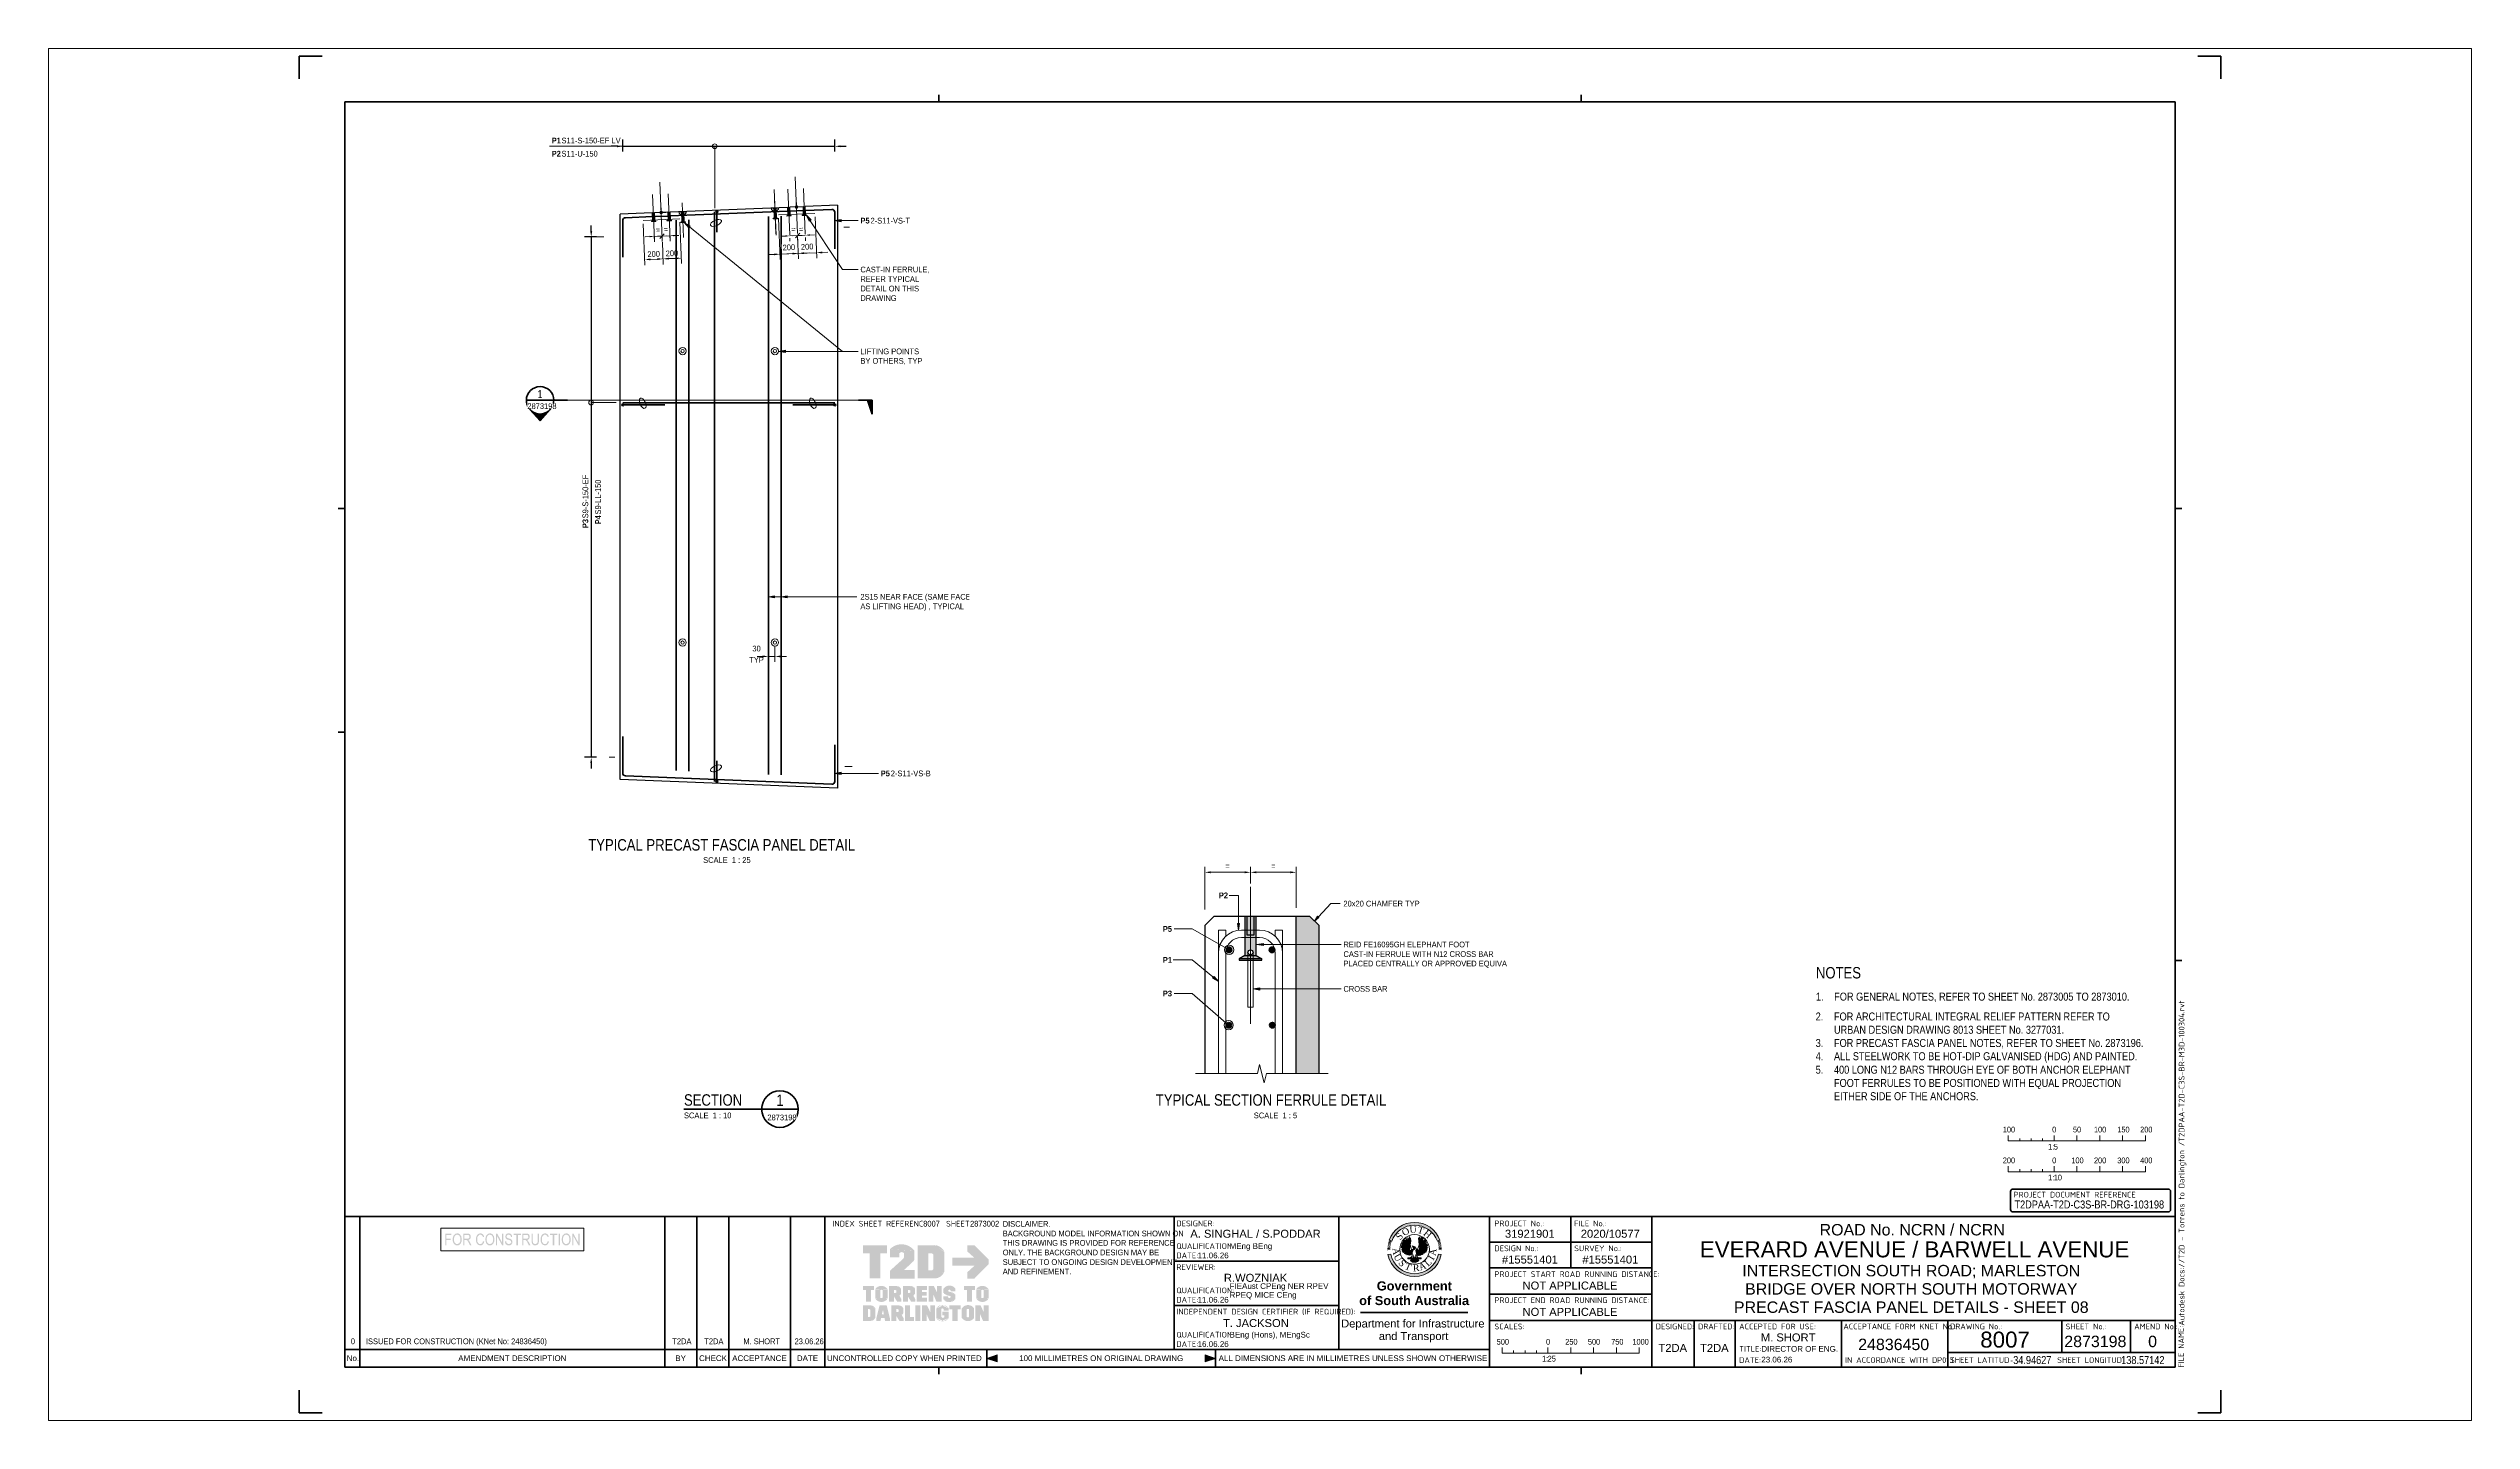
# Paper-space layout 'Layout1' of a CAD drawing. Header units: metres. Extents: x -0.11 to 0.95, y 0 to 0.6.
# The model-space entities are those that its viewports show. They can reach past a viewport. Long polylines and large blocks are cut down to what shows.
import ezdxf

# ---------------------------------------------------------------- set-up
doc = ezdxf.new("R2010")
doc.units = ezdxf.units.M
for name, pattern in [('Dot_Section Line', [0.02, 0, -0.02]), ('JacobsCenter', [0.015, 0.009, -0.0015, 0.003, -0.0015]), ('JacobsDash', [0.0045, 0.003, -0.0015])]:
    doc.linetypes.add(name, pattern=pattern)
doc.layers.get('Defpoints').update_dxf_attribs({"color": 41})
for name, color, linetype, lineweight in [('A-ANNO-DIMS', 7, 'Continuous', 9), ('A-ANNO-NOTE', 7, 'Continuous', 9), ('A-ANNO-NOTE-STAMP', 10, 'Continuous', 18), ('A-DETL', 7, 'Continuous', 13), ('A-DETL-GENF', 7, 'Continuous', 9), ('G-ANNO-SYMB', 7, 'Continuous', 9), ('G-ANNO-TEXT', 7, 'Continuous', 9), ('G-ANNO-TTLB', 7, 'Continuous', 9), ('G-IMPT', 7, 'Continuous', 13)]:
    doc.layers.add(name, color=color, linetype=linetype, lineweight=lineweight)
doc.layers.add('G-ANNO-NPLT', color=191, linetype='Continuous', plot=False)
doc.layers.get('G-ANNO-NPLT').freeze()
doc.styles.add('Arial', font='arial.ttf', dxfattribs={"height": 0.0025})
doc.styles.add('Arial Narrow_1', font='ARIALN.TTF', dxfattribs={"height": 0.0625})
doc.styles.add('Arial Narrow_2', font='ARIALN.TTF', dxfattribs={"height": 0.0875})
doc.styles.add('Arial Narrow_3', font='ARIALN.TTF', dxfattribs={"height": 0.0125})
doc.styles.add('Arial Narrow_4', font='ARIALN.TTF', dxfattribs={"height": 0.0035})
doc.styles.add('Arial Narrow_5', font='ARIALN.TTF', dxfattribs={"height": 0.005})
doc.styles.add('Arial Narrow_6', font='ARIALN.TTF', dxfattribs={"height": 0.0025})
doc.styles.add('Arial Narrow_7', font='ARIALN.TTF', dxfattribs={"width": 0.9, "height": 0.0025})
doc.styles.add('Arial Narrow_B_1', font='ARIALNB.TTF', dxfattribs={"height": 0.0625})
doc.styles.add('Arial Narrow_B_2', font='ARIALNB.TTF', dxfattribs={"height": 0.0125})
doc.styles.add('Arial_1', font='arial.ttf', dxfattribs={"height": 0.0035})
doc.styles.add('Arial_2', font='arial.ttf', dxfattribs={"height": 0.005})
doc.styles.add('Arial_3', font='arial.ttf', dxfattribs={"height": 0.007})
doc.styles.add('Arial_B', font='arialbd.ttf', dxfattribs={"height": 0.004})
doc.styles.add('ISOCPEUR', font='isocpeur.ttf', dxfattribs={"height": 0.0025})
doc.styles.add('Times New Roman', font='times.ttf', dxfattribs={"height": 0.008001})
doc.dimstyles.new('Dimension_Standard_O__mm_', dxfattribs={"dimscale": 0.3048, "dimtxt": 0.063964, "dimasz": 0.164042, "dimexe": 0.19685, "dimexo": 0.123031, "dimgap": 0.123031, "dimtad": 1, "dimdec": 0, "dimlfac": 1000, "dimzin": 0, "dimdsep": 46, "dimtxsty": 'Arial Narrow_1', "dimblk2": 'OBLIQUE', "dimsah": 1, "dimcen": 0.09, "dimaunit": 1, "dimadec": 4, "dimazin": 0, "dimtfac": 1, "dimtdec": 4, "dimtix": 1, "dimtmove": 0, "dimatfit": 3, "dimfxl": 1, "dimtvp": 1, "dimtfill": 1, "dimtolj": 1, "dimtzin": 0, "dimlwd": 18, "dimlwe": 18, "dimarcsym": 2})
doc.dimstyles.new('Dimension_Standard_O__mm__1', dxfattribs={"dimscale": 0.3048, "dimtxt": 0.063964, "dimasz": 0.164042, "dimexe": 0.19685, "dimexo": 0.123031, "dimgap": 0.123031, "dimtad": 1, "dimdec": 0, "dimlfac": 1000, "dimzin": 0, "dimdsep": 46, "dimtxsty": 'Arial Narrow_1', "dimblk1": 'OBLIQUE', "dimsah": 1, "dimcen": 0.09, "dimaunit": 1, "dimadec": 4, "dimazin": 0, "dimtfac": 1, "dimtdec": 4, "dimtix": 1, "dimtmove": 0, "dimatfit": 3, "dimfxl": 1, "dimtvp": 1, "dimtfill": 1, "dimtolj": 1, "dimtzin": 0, "dimlwd": 18, "dimlwe": 18, "dimarcsym": 2})
doc.dimstyles.new('Dimension_Standard_O__mm__2', dxfattribs={"dimscale": 0.3048, "dimtxt": 0.063964, "dimasz": 0.205052, "dimexe": 0.19685, "dimexo": 0.123031, "dimgap": 0.123031, "dimtad": 1, "dimdec": 0, "dimlfac": 1000, "dimzin": 0, "dimdsep": 46, "dimtxsty": 'Arial Narrow_1', "dimsah": 1, "dimcen": 0.09, "dimaunit": 1, "dimadec": 4, "dimazin": 0, "dimtfac": 1, "dimtdec": 4, "dimtix": 1, "dimtmove": 0, "dimatfit": 3, "dimfxl": 1, "dimtvp": 1, "dimtfill": 1, "dimtolj": 1, "dimtzin": 0, "dimlwd": 18, "dimlwe": 18, "dimarcsym": 2})
doc.dimstyles.new('Dimension_Standard_O__mm__3', dxfattribs={"dimscale": 0.3048, "dimtxt": 0.012793, "dimasz": 0.04101, "dimexe": 0.03937, "dimexo": 0.024606, "dimgap": 0.024606, "dimtad": 1, "dimdec": 0, "dimlfac": 1000, "dimzin": 0, "dimdsep": 46, "dimtxsty": 'Arial Narrow_3', "dimsah": 1, "dimcen": 0.09, "dimaunit": 1, "dimadec": 4, "dimazin": 0, "dimtfac": 1, "dimtdec": 4, "dimtix": 1, "dimtmove": 0, "dimatfit": 3, "dimfxl": 1, "dimtvp": 1, "dimtfill": 1, "dimtolj": 1, "dimtzin": 0, "dimlwd": 18, "dimlwe": 18, "dimarcsym": 2})
doc.dimstyles.new('Dimension_Standard_T__mm__1', dxfattribs={"dimscale": 0.3048, "dimtxt": 0.063964, "dimasz": 0.205052, "dimexe": 0.19685, "dimexo": 0.123031, "dimgap": 0.082021, "dimtad": 1, "dimdec": 0, "dimlfac": 1000, "dimzin": 0, "dimdsep": 46, "dimtxsty": 'Arial Narrow_1', "dimsah": 1, "dimcen": 0.09, "dimaunit": 1, "dimadec": 4, "dimazin": 0, "dimtfac": 1, "dimtdec": 4, "dimtix": 1, "dimtmove": 0, "dimatfit": 3, "dimfxl": 1, "dimtvp": 1, "dimtolj": 1, "dimtzin": 0, "dimlwd": 18, "dimlwe": 18, "dimarcsym": 2})
doc.dimstyles.new('Dimension_Standard_T__mm__2', dxfattribs={"dimscale": 0.3048, "dimtxt": 0.063964, "dimasz": 0.205052, "dimexe": 0.19685, "dimexo": 0.123031, "dimgap": 0.082021, "dimtad": 1, "dimdec": 0, "dimlfac": 1000, "dimzin": 0, "dimdsep": 46, "dimtxsty": 'Arial Narrow_1', "dimsah": 1, "dimcen": 0.09, "dimaunit": 1, "dimadec": 4, "dimazin": 0, "dimtfac": 1, "dimtdec": 4, "dimtix": 1, "dimtmove": 2, "dimatfit": 3, "dimfxl": 1, "dimtvp": 1, "dimtolj": 1, "dimtzin": 0, "dimlwd": 18, "dimlwe": 18, "dimarcsym": 2})
doc.dimstyles.new('Dimension_Standard_T_REO', dxfattribs={"dimscale": 0.3048, "dimtxt": 0.063964, "dimasz": 0.205052, "dimexe": 0.246063, "dimexo": 0.0625, "dimgap": 0.082021, "dimtad": 1, "dimdec": 0, "dimlfac": 1000, "dimzin": 0, "dimdsep": 46, "dimtxsty": 'Arial Narrow_1', "dimsah": 1, "dimcen": 0.09, "dimaunit": 1, "dimadec": 4, "dimazin": 0, "dimtfac": 1, "dimtdec": 4, "dimtix": 1, "dimtmove": 2, "dimatfit": 3, "dimfxl": 0.246063, "dimfxlon": 1, "dimtvp": 1, "dimtolj": 1, "dimtzin": 0, "dimlwd": 25, "dimlwe": 25, "dimarcsym": 2})

# ---------------------------------------------------------------- blocks, each defined once
blk = doc.blocks.new('T2DPAA-T2D-PWA-DE-XRF-000001 - Drawing3_dwg-8554483-PRECAST FASCIA PANEL DETAILS - SHEET 08')
at = {"layer": 'G-IMPT'}
h = blk.add_hatch(color=256, dxfattribs=at)
edge = h.paths.add_edge_path()
edge.add_line((0.1549, 0.1015), (0.1515, 0.1021))
edge.add_arc((0.1226, 0.1077), 0.0295, 190.997, 349.003, ccw=False)
edge.add_line((0.0937, 0.1021), (0.0903, 0.1015))
edge.add_arc((0.1226, 0.1077), 0.0329, 190.997, 349.003)
edge = h.paths.add_edge_path()
edge.add_arc((0.1226, 0.1077), 0.0329, 20.0475, 159.9525, ccw=False)
edge.add_line((0.1535, 0.119), (0.1503, 0.1178))
edge.add_arc((0.1226, 0.1077), 0.0295, 20.0475, 159.9525)
edge.add_line((0.0949, 0.1178), (0.0917, 0.119))
h = blk.add_hatch(color=256, dxfattribs=at)
edge = h.paths.add_edge_path()
edge.add_arc((0.1226, 0.1077), 0.0329, 161.3902, 162.9856, ccw=False)
edge.add_line((0.0915, 0.1183), (0.0914, 0.1182))
edge.add_line((0.0915, 0.1183), (0.0947, 0.1172))
edge.add_line((0.0947, 0.1171), (0.0947, 0.1172))
edge.add_arc((0.1226, 0.1077), 0.0295, 161.3902, 162.9856)
edge.add_line((0.0944, 0.1163), (0.0911, 0.1174))
h = blk.add_hatch(color=256, dxfattribs=at)
edge = h.paths.add_edge_path()
edge.add_line((0.1206, 0.1074), (0.1207, 0.1074))
edge.add_line((0.1207, 0.1074), (0.1206, 0.1074))
edge = h.paths.add_edge_path()
edge.add_line((0.1166, 0.11), (0.1166, 0.1074))
edge.add_line((0.1166, 0.1074), (0.1183, 0.1065))
edge.add_line((0.1183, 0.1065), (0.119, 0.1076))
edge.add_line((0.119, 0.1076), (0.1204, 0.1079))
edge.add_line((0.1204, 0.1079), (0.1207, 0.1074))
edge.add_line((0.1207, 0.1074), (0.1211, 0.1067))
edge.add_line((0.1211, 0.1067), (0.1187, 0.1008))
edge.add_line((0.1187, 0.1008), (0.1178, 0.1012))
edge.add_line((0.1178, 0.1012), (0.1166, 0.1008))
edge.add_line((0.1166, 0.1008), (0.1161, 0.1012))
edge.add_line((0.1161, 0.1012), (0.1147, 0.101))
edge.add_line((0.1147, 0.101), (0.1143, 0.1017))
edge.add_line((0.1143, 0.1017), (0.1131, 0.1012))
edge.add_line((0.1131, 0.1012), (0.1128, 0.1022))
edge.add_line((0.1128, 0.1022), (0.1119, 0.1019))
edge.add_line((0.1119, 0.1019), (0.1119, 0.1029))
edge.add_line((0.1119, 0.1029), (0.1105, 0.1027))
edge.add_line((0.1105, 0.1027), (0.1107, 0.1043))
edge.add_line((0.1107, 0.1043), (0.1091, 0.1041))
edge.add_line((0.1091, 0.1041), (0.1095, 0.1057))
edge.add_line((0.1095, 0.1057), (0.1077, 0.106))
edge.add_line((0.1077, 0.106), (0.1081, 0.1069))
edge.add_line((0.1081, 0.1069), (0.1072, 0.1074))
edge.add_line((0.1072, 0.1074), (0.1081, 0.1091))
edge.add_line((0.1081, 0.1091), (0.1069, 0.11))
edge.add_line((0.1069, 0.11), (0.1081, 0.1112))
edge.add_line((0.1081, 0.1112), (0.1069, 0.1122))
edge.add_line((0.1069, 0.1122), (0.1085, 0.113))
edge.add_line((0.1085, 0.113), (0.1072, 0.1143))
edge.add_line((0.1072, 0.1143), (0.1095, 0.1145))
edge.add_line((0.1095, 0.1145), (0.1081, 0.116))
edge.add_line((0.1081, 0.116), (0.1105, 0.116))
edge.add_line((0.1105, 0.116), (0.1088, 0.1179))
edge.add_line((0.1088, 0.1179), (0.1119, 0.1163))
edge.add_line((0.1119, 0.1163), (0.1105, 0.1193))
edge.add_line((0.1105, 0.1193), (0.1138, 0.1172))
edge.add_line((0.1138, 0.1172), (0.1121, 0.121))
edge.add_line((0.1121, 0.121), (0.1147, 0.1181))
edge.add_line((0.1147, 0.1181), (0.1143, 0.1224))
edge.add_line((0.1143, 0.1224), (0.1159, 0.1188))
edge.add_line((0.1159, 0.1188), (0.1166, 0.1236))
edge.add_line((0.1166, 0.1236), (0.1171, 0.1207))
edge.add_line((0.1171, 0.1207), (0.1178, 0.1214))
edge.add_line((0.1178, 0.1214), (0.118, 0.1179))
edge.add_line((0.118, 0.1179), (0.1171, 0.1131))
edge.add_line((0.1171, 0.1131), (0.1178, 0.111))
edge.add_line((0.1178, 0.111), (0.1166, 0.11))
for points in [[(0.1105, 0.1193), (0.1088, 0.1179), (0.1119, 0.1163)], [(0.1369, 0.1093), (0.1385, 0.1081), (0.1367, 0.1074), (0.1376, 0.106), (0.1357, 0.106), (0.1367, 0.1043), (0.1348, 0.1043), (0.1348, 0.1031), (0.1336, 0.1034), (0.1331, 0.1022), (0.1322, 0.1024), (0.1317, 0.1015), (0.1305, 0.1017), (0.1301, 0.101), (0.1296, 0.1015), (0.1291, 0.1005), (0.1286, 0.1008), (0.1277, 0.1003), (0.1275, 0.101), (0.1268, 0.1003), (0.1251, 0.1029), (0.1242, 0.1065), (0.1246, 0.1076), (0.1263, 0.1076), (0.127, 0.1067), (0.1284, 0.1072), (0.1291, 0.11), (0.1275, 0.1112), (0.1282, 0.1133), (0.1275, 0.1219), (0.1284, 0.121), (0.1289, 0.1236), (0.1294, 0.1193), (0.1312, 0.1226), (0.1305, 0.1191), (0.1331, 0.1212), (0.1317, 0.1179), (0.1348, 0.1195), (0.1324, 0.116), (0.1364, 0.1179), (0.1341, 0.1155), (0.1371, 0.116), (0.1355, 0.1143), (0.1381, 0.1141), (0.1364, 0.1131), (0.1383, 0.1124), (0.1367, 0.1114), (0.1385, 0.11)], [(0.1312, 0.1226), (0.1331, 0.1212), (0.1305, 0.1191)], [(0.1348, 0.1195), (0.1364, 0.1179), (0.1324, 0.116)], [(0.1069, 0.1122), (0.1069, 0.11), (0.1081, 0.1112)], [(0.1081, 0.116), (0.1072, 0.1143), (0.1095, 0.1145)], [(0.1077, 0.106), (0.1091, 0.1041), (0.1095, 0.1057)], [(0.1105, 0.1027), (0.1119, 0.1019), (0.1119, 0.1029)], [(0.1225, 0.0967), (0.1233, 0.0985), (0.1277, 0.0943), (0.1263, 0.0929), (0.1237, 0.092), (0.1202, 0.0924), (0.1176, 0.0943), (0.1218, 0.0984)], [(0.1291, 0.1005), (0.1301, 0.101), (0.1296, 0.1015)], [(0.1317, 0.1015), (0.1331, 0.1022), (0.1322, 0.1024)], [(0.1383, 0.1124), (0.1381, 0.1141), (0.1364, 0.1131)]]:
    blk.add_hatch(color=256, dxfattribs=at).paths.add_polyline_path(points)
h = blk.add_hatch(color=256, dxfattribs=at)
edge = h.paths.add_edge_path()
edge.add_line((0.154, 0.1174), (0.1508, 0.1163))
edge.add_arc((0.1226, 0.1077), 0.0295, 17.0144, 18.6098)
edge.add_line((0.1505, 0.1172), (0.1505, 0.1171))
edge.add_line((0.1505, 0.1172), (0.1537, 0.1183))
edge.add_line((0.1538, 0.1182), (0.1537, 0.1183))
edge.add_arc((0.1226, 0.1077), 0.0329, 17.0144, 18.6098, ccw=False)
h = blk.add_hatch(color=256, dxfattribs=at)
edge = h.paths.add_edge_path()
edge.add_line((0.0931, 0.1083), (0.0897, 0.1083))
edge.add_arc((0.1226, 0.1077), 0.0329, 177.3415, 178.9368, ccw=False)
edge.add_line((0.0897, 0.1094), (0.0897, 0.1093))
edge.add_line((0.0897, 0.1094), (0.0932, 0.1092))
edge.add_line((0.0932, 0.1091), (0.0932, 0.1092))
edge.add_arc((0.1226, 0.1077), 0.0295, 177.3415, 178.9368)
h = blk.add_hatch(color=256, dxfattribs=at)
edge = h.paths.add_edge_path()
edge.add_line((0.0931, 0.1069), (0.0897, 0.1068))
edge.add_arc((0.1226, 0.1077), 0.0329, 180, 181.5953, ccw=False)
edge.add_line((0.0897, 0.1078), (0.0897, 0.1077))
edge.add_line((0.0897, 0.1078), (0.0931, 0.1078))
edge.add_line((0.0931, 0.1077), (0.0931, 0.1078))
edge.add_arc((0.1226, 0.1077), 0.0295, 180, 181.5953)
h = blk.add_hatch(color=256, dxfattribs=at)
edge = h.paths.add_edge_path()
edge.add_arc((0.1226, 0.1077), 0.0329, 174.6829, 176.2783, ccw=False)
edge.add_line((0.0899, 0.1109), (0.0898, 0.1108))
edge.add_line((0.0899, 0.1109), (0.0933, 0.1106))
edge.add_line((0.0933, 0.1105), (0.0933, 0.1106))
edge.add_arc((0.1226, 0.1077), 0.0295, 174.6829, 176.2783)
edge.add_line((0.0932, 0.1096), (0.0898, 0.1099))
h = blk.add_hatch(color=256, dxfattribs=at)
edge = h.paths.add_edge_path()
edge.add_arc((0.1226, 0.1077), 0.0329, 172.0244, 173.6197, ccw=False)
edge.add_line((0.09, 0.1124), (0.09, 0.1123))
edge.add_line((0.09, 0.1124), (0.0934, 0.1119))
edge.add_line((0.0934, 0.1118), (0.0934, 0.1119))
edge.add_arc((0.1226, 0.1077), 0.0295, 172.0244, 173.6197)
edge.add_line((0.0933, 0.111), (0.0899, 0.1114))
h = blk.add_hatch(color=256, dxfattribs=at)
edge = h.paths.add_edge_path()
edge.add_arc((0.1226, 0.1077), 0.0329, 169.3658, 170.9612, ccw=False)
edge.add_line((0.0903, 0.1139), (0.0903, 0.1138))
edge.add_line((0.0903, 0.1139), (0.0937, 0.1133))
edge.add_line((0.0936, 0.1132), (0.0937, 0.1133))
edge.add_arc((0.1226, 0.1077), 0.0295, 169.3658, 170.9612)
edge.add_line((0.0935, 0.1124), (0.0901, 0.1129))
h = blk.add_hatch(color=256, dxfattribs=at)
edge = h.paths.add_edge_path()
edge.add_arc((0.1226, 0.1077), 0.0329, 166.7073, 168.3026, ccw=False)
edge.add_line((0.0906, 0.1154), (0.0906, 0.1153))
edge.add_line((0.0906, 0.1154), (0.0939, 0.1146))
edge.add_line((0.0939, 0.1145), (0.0939, 0.1146))
edge.add_arc((0.1226, 0.1077), 0.0295, 166.7073, 168.3026)
edge.add_line((0.0937, 0.1137), (0.0904, 0.1144))
h = blk.add_hatch(color=256, dxfattribs=at)
edge = h.paths.add_edge_path()
edge.add_line((0.0941, 0.115), (0.0907, 0.1159))
edge.add_arc((0.1226, 0.1077), 0.0329, 164.0488, 165.6441, ccw=False)
edge.add_line((0.091, 0.1169), (0.091, 0.1168))
edge.add_line((0.091, 0.1169), (0.0943, 0.1159))
edge.add_line((0.0943, 0.1158), (0.0943, 0.1159))
edge.add_arc((0.1226, 0.1077), 0.0295, 164.0488, 165.6441)
h = blk.add_hatch(color=256, dxfattribs=at)
edge = h.paths.add_edge_path()
edge.add_line((0.1232, 0.1095), (0.1225, 0.1076))
edge.add_line((0.1225, 0.1076), (0.1207, 0.1074))
edge.add_line((0.1207, 0.1074), (0.1207, 0.1074))
edge.add_line((0.1207, 0.1074), (0.1216, 0.1086))
edge.add_line((0.1216, 0.1086), (0.1197, 0.1119))
edge.add_line((0.1197, 0.1119), (0.1232, 0.1107))
edge.add_line((0.1232, 0.1107), (0.1239, 0.1098))
edge.add_line((0.1239, 0.1098), (0.1232, 0.1095))
h = blk.add_hatch(color=256, dxfattribs=at)
edge = h.paths.add_edge_path()
edge.add_arc((0.1226, 0.1077), 0.0295, 14.3559, 15.9512)
edge.add_line((0.1509, 0.1159), (0.1509, 0.1158))
edge.add_line((0.1509, 0.1159), (0.1542, 0.1169))
edge.add_line((0.1542, 0.1168), (0.1542, 0.1169))
edge.add_arc((0.1226, 0.1077), 0.0329, 14.3559, 15.9512, ccw=False)
edge.add_line((0.1545, 0.1159), (0.1511, 0.115))
h = blk.add_hatch(color=256, dxfattribs=at)
edge = h.paths.add_edge_path()
edge.add_line((0.1548, 0.1144), (0.1514, 0.1137))
edge.add_arc((0.1226, 0.1077), 0.0295, 11.6974, 13.2927)
edge.add_line((0.1512, 0.1146), (0.1513, 0.1145))
edge.add_line((0.1512, 0.1146), (0.1546, 0.1154))
edge.add_line((0.1546, 0.1153), (0.1546, 0.1154))
edge.add_arc((0.1226, 0.1077), 0.0329, 11.6974, 13.2927, ccw=False)
h = blk.add_hatch(color=256, dxfattribs=at)
edge = h.paths.add_edge_path()
edge.add_arc((0.1226, 0.1077), 0.0295, 9.0388, 10.6342)
edge.add_line((0.1515, 0.1133), (0.1515, 0.1132))
edge.add_line((0.1515, 0.1133), (0.1549, 0.1139))
edge.add_line((0.1549, 0.1138), (0.1549, 0.1139))
edge.add_arc((0.1226, 0.1077), 0.0329, 9.0388, 10.6342, ccw=False)
edge.add_line((0.1551, 0.1129), (0.1517, 0.1124))
h = blk.add_hatch(color=256, dxfattribs=at)
edge = h.paths.add_edge_path()
edge.add_arc((0.1226, 0.1077), 0.0295, 6.3803, 7.9756)
edge.add_line((0.1518, 0.1119), (0.1518, 0.1118))
edge.add_line((0.1518, 0.1119), (0.1552, 0.1124))
edge.add_line((0.1552, 0.1123), (0.1552, 0.1124))
edge.add_arc((0.1226, 0.1077), 0.0329, 6.3803, 7.9756, ccw=False)
edge.add_line((0.1553, 0.1114), (0.1519, 0.111))
h = blk.add_hatch(color=256, dxfattribs=at)
edge = h.paths.add_edge_path()
edge.add_line((0.1554, 0.1099), (0.152, 0.1096))
edge.add_arc((0.1226, 0.1077), 0.0295, 3.7217, 5.3171)
edge.add_line((0.1519, 0.1106), (0.1519, 0.1105))
edge.add_line((0.1519, 0.1106), (0.1553, 0.1109))
edge.add_line((0.1553, 0.1108), (0.1553, 0.1109))
edge.add_arc((0.1226, 0.1077), 0.0329, 3.7217, 5.3171, ccw=False)
h = blk.add_hatch(color=256, dxfattribs=at)
edge = h.paths.add_edge_path()
edge.add_line((0.1555, 0.1083), (0.1521, 0.1083))
edge.add_arc((0.1226, 0.1077), 0.0295, 1.0632, 2.6585)
edge.add_line((0.152, 0.1092), (0.152, 0.1091))
edge.add_line((0.152, 0.1092), (0.1554, 0.1094))
edge.add_line((0.1555, 0.1093), (0.1554, 0.1094))
edge.add_arc((0.1226, 0.1077), 0.0329, 1.0632, 2.6585, ccw=False)
h = blk.add_hatch(color=256, dxfattribs=at)
edge = h.paths.add_edge_path()
edge.add_line((0.1555, 0.1068), (0.152, 0.1069))
edge.add_arc((0.1226, 0.1077), 0.0295, 358.4047, 360)
edge.add_line((0.1521, 0.1078), (0.1521, 0.1077))
edge.add_line((0.1521, 0.1078), (0.1555, 0.1078))
edge.add_line((0.1555, 0.1077), (0.1555, 0.1078))
edge.add_arc((0.1226, 0.1077), 0.0329, 358.4047, 360, ccw=False)
for p, q in [((0.0917, 0.119), (0.0949, 0.1178)), ((0.1105, 0.1193), (0.1088, 0.1179)), ((0.1088, 0.1179), (0.1119, 0.1163)), ((0.1119, 0.1163), (0.1105, 0.1193)), ((0.1305, 0.1191), (0.1312, 0.1226)), ((0.1331, 0.1212), (0.1305, 0.1191)), ((0.1312, 0.1226), (0.1331, 0.1212)), ((0.1324, 0.116), (0.1348, 0.1195)), ((0.1364, 0.1179), (0.1324, 0.116)), ((0.1348, 0.1195), (0.1364, 0.1179)), ((0.1503, 0.1178), (0.1535, 0.119)), ((0.0903, 0.1015), (0.0937, 0.1021)), ((0.1069, 0.1122), (0.1069, 0.11)), ((0.1081, 0.1112), (0.1069, 0.1122)), ((0.1069, 0.11), (0.1081, 0.1112)), ((0.1081, 0.116), (0.1072, 0.1143)), ((0.1072, 0.1143), (0.1095, 0.1145)), ((0.1077, 0.106), (0.1091, 0.1041)), ((0.1095, 0.1057), (0.1077, 0.106)), ((0.1095, 0.1145), (0.1081, 0.116)), ((0.1091, 0.1041), (0.1095, 0.1057)), ((0.1119, 0.1029), (0.1105, 0.1027)), ((0.1105, 0.1027), (0.1119, 0.1019)), ((0.1119, 0.1019), (0.1119, 0.1029)), ((0.115, 0.0967), (0.1197, 0.0967)), ((0.1211, 0.1003), (0.1173, 0.0974)), ((0.1244, 0.1003), (0.1272, 0.0974)), ((0.1256, 0.0967), (0.1308, 0.0967)), ((0.1296, 0.1015), (0.1291, 0.1005)), ((0.1291, 0.1005), (0.1301, 0.101)), ((0.1301, 0.101), (0.1296, 0.1015)), ((0.1322, 0.1024), (0.1317, 0.1015)), ((0.1317, 0.1015), (0.1331, 0.1022)), ((0.1331, 0.1022), (0.1322, 0.1024)), ((0.1381, 0.1141), (0.1364, 0.1131)), ((0.1364, 0.1131), (0.1383, 0.1124)), ((0.1383, 0.1124), (0.1381, 0.1141)), ((0.1515, 0.1021), (0.1549, 0.1015))]:
    blk.add_line(p, q, dxfattribs=at)
at = {"layer": 'G-IMPT', "flags": 128}
for points in [[(0.1085, 0.113), (0.1072, 0.1143), (0.1095, 0.1145), (0.1081, 0.116), (0.1105, 0.116), (0.1088, 0.1179), (0.1119, 0.1163), (0.1105, 0.1193), (0.1138, 0.1172), (0.1121, 0.121), (0.1147, 0.1181), (0.1143, 0.1224), (0.1159, 0.1188), (0.1166, 0.1236), (0.1171, 0.1207), (0.1178, 0.1214), (0.118, 0.1179), (0.1171, 0.1131), (0.119, 0.1076), (0.1204, 0.1079), (0.1211, 0.1067), (0.1187, 0.1008), (0.1178, 0.1012), (0.1166, 0.1008), (0.1161, 0.1012), (0.1147, 0.101), (0.1143, 0.1017), (0.1131, 0.1012), (0.1128, 0.1022), (0.1119, 0.1019), (0.1119, 0.1029), (0.1105, 0.1027), (0.1107, 0.1043), (0.1091, 0.1041), (0.1095, 0.1057), (0.1077, 0.106), (0.1081, 0.1069), (0.1072, 0.1074), (0.1081, 0.1091), (0.1069, 0.11), (0.1081, 0.1112), (0.1069, 0.1122), (0.1087, 0.1131)], [(0.1199, 0.1031), (0.1225, 0.0967), (0.1251, 0.1029), (0.1242, 0.1065), (0.1246, 0.1076), (0.1263, 0.1076), (0.1282, 0.1133), (0.1275, 0.1219), (0.1284, 0.121), (0.1289, 0.1236), (0.1294, 0.1193), (0.1312, 0.1226), (0.1305, 0.1191), (0.1331, 0.1212), (0.1317, 0.1179), (0.1348, 0.1195), (0.1324, 0.116), (0.1364, 0.1179), (0.1341, 0.1155), (0.1371, 0.116), (0.1355, 0.1143), (0.1381, 0.1141), (0.1364, 0.1131), (0.1383, 0.1124), (0.1367, 0.1114), (0.1385, 0.11), (0.1369, 0.1093), (0.1385, 0.1081), (0.1367, 0.1074), (0.1376, 0.106), (0.1357, 0.106), (0.1367, 0.1043), (0.1348, 0.1043), (0.1348, 0.1031), (0.1336, 0.1034), (0.1331, 0.1022), (0.1322, 0.1024), (0.1317, 0.1015), (0.1305, 0.1017), (0.1301, 0.101), (0.1296, 0.1015), (0.1291, 0.1005), (0.1286, 0.1008), (0.1277, 0.1003), (0.1275, 0.101), (0.1268, 0.1003), (0.1251, 0.1029)], [(0.1206, 0.0974), (0.1145, 0.0974), (0.1145, 0.0962), (0.1194, 0.0962)], [(0.119, 0.1076), (0.1183, 0.1065), (0.1166, 0.1074), (0.1166, 0.11), (0.1178, 0.111)], [(0.1218, 0.0984), (0.1176, 0.0943), (0.1202, 0.0924), (0.1237, 0.092), (0.1263, 0.0929), (0.1277, 0.0943), (0.1233, 0.0985)], [(0.1239, 0.1098), (0.1244, 0.1091), (0.1246, 0.1076)], [(0.1246, 0.0974), (0.1308, 0.0974), (0.1308, 0.0962), (0.126, 0.0962)], [(0.1263, 0.1076), (0.127, 0.1067), (0.1284, 0.1072), (0.1291, 0.11), (0.1275, 0.1112)]]:
    blk.add_lwpolyline(points, dxfattribs=at)
blk.add_lwpolyline([(0.1206, 0.1074), (0.1216, 0.1086), (0.1197, 0.1119), (0.1232, 0.1107), (0.1239, 0.1098), (0.1232, 0.1095), (0.1225, 0.1076)], close=True, dxfattribs=at)
at = {"layer": 'G-IMPT'}
blk.add_circle((0.1226, 0.1077), 0.018, dxfattribs=at)
for radius, start, end in [(0.0329, 20.0475, 159.9525), (0.0295, 20.0475, 159.9525), (0.0329, 190.997, 349.003), (0.0295, 190.997, 349.003)]:
    blk.add_arc((0.1226, 0.1077), radius, start, end, dxfattribs=at)
at = {"layer": 'G-IMPT', "lineweight": 9, "char_height": 0.008, "attachment_point": 2, "line_spacing_factor": 1.029793, "style": 'Times New Roman'}
for s, insert, width, rotation in [('S', (0.1012, 0.1263), 0.008041, 49.0663), ('O', (0.1099, 0.133), 0.010353, 26.6943), ('U', (0.1205, 0.136), 0.010353, 4.3222), ('T', (0.1314, 0.1347), 0.008744, 341.9502), ('H', (0.141, 0.1293), 0.010353, 319.5782), ('A', (0.104, 0.106), 0.010353, 279.6978), ('U', (0.1058, 0.0996), 0.010353, 300.15), ('S', (0.1107, 0.0935), 0.008041, 310.3575), ('T', (0.1164, 0.0903), 0.008744, 336.9699), ('R', (0.1244, 0.0893), 0.009549, 3.701), ('A', (0.1307, 0.0909), 0.010353, 21.3382), ('L', (0.1363, 0.0949), 0.008744, 42.375), ('I', (0.1395, 0.0995), 0.004825, 60.5783), ('A', (0.141, 0.1048), 0.010353, 83.64)]:
    blk.add_mtext(s, dxfattribs=dict(at, insert=insert, width=width, rotation=rotation))
blk = doc.blocks.new('T2DPAA-T2D-PWA-DE-XRF-000001 - Standard-9403699-PRECAST FASCIA PANEL DETAILS - SHEET 08')
at = {"layer": 'G-ANNO-TTLB', "true_color": 0x1d4a5c}
h = blk.add_hatch(color=139, dxfattribs=at)
edge = h.paths.add_edge_path()
edge.add_line((0.2623, 0.0443), (0.2623, 0.0452))
edge.add_arc((0.2616, 0.044), 0.00145, 58.8241, 99.793)
edge.add_line((0.2613, 0.0454), (0.2613, 0.0441))
edge.add_arc((0.2616, 0.0455), 0.00141, 259.7202, 301.6629)
edge = h.paths.add_edge_path()
edge.add_arc((0.2625, 0.0448), 0.00224, 301.808, 330.1086, ccw=False)
edge.add_line((0.2637, 0.0429), (0.2645, 0.0415))
edge.add_line((0.2645, 0.0415), (0.2645, 0.0403))
edge.add_line((0.2645, 0.0403), (0.2627, 0.0403))
edge.add_line((0.2627, 0.0403), (0.2613, 0.0425))
edge.add_line((0.2613, 0.0425), (0.2613, 0.0403))
edge.add_line((0.2613, 0.0403), (0.2591, 0.0403))
edge.add_line((0.2591, 0.0403), (0.2591, 0.0471))
edge.add_line((0.2591, 0.0471), (0.2624, 0.0471))
edge.add_arc((0.2623, 0.0446), 0.00248, 32.8357, 87.7033, ccw=False)
edge.add_line((0.2644, 0.046), (0.2644, 0.0437))
edge = h.paths.add_edge_path()
edge.add_line((0.2674, 0.0527), (0.2674, 0.0537))
edge.add_arc((0.2667, 0.0524), 0.00145, 58.8241, 99.793)
edge.add_line((0.2665, 0.0539), (0.2665, 0.0526))
edge.add_arc((0.2667, 0.0539), 0.00141, 259.7202, 301.6629)
edge = h.paths.add_edge_path()
edge.add_arc((0.2676, 0.0532), 0.00224, 301.808, 330.1086, ccw=False)
edge.add_line((0.2688, 0.0513), (0.2696, 0.0499))
edge.add_line((0.2696, 0.0499), (0.2696, 0.0487))
edge.add_line((0.2696, 0.0487), (0.2678, 0.0487))
edge.add_line((0.2678, 0.0487), (0.2664, 0.051))
edge.add_line((0.2664, 0.051), (0.2664, 0.0487))
edge.add_line((0.2664, 0.0487), (0.2642, 0.0487))
edge.add_line((0.2642, 0.0487), (0.2642, 0.0555))
edge.add_line((0.2642, 0.0555), (0.2676, 0.0555))
edge.add_arc((0.2675, 0.0531), 0.00248, 32.8357, 87.7033, ccw=False)
edge.add_line((0.2695, 0.0544), (0.2695, 0.0521))
edge = h.paths.add_edge_path()
edge.add_line((0.2499, 0.0422), (0.2499, 0.0452))
edge.add_arc((0.2491, 0.0441), 0.00138, 56.3448, 98.7814)
edge.add_line((0.2489, 0.0454), (0.2489, 0.0419))
edge.add_arc((0.2491, 0.0433), 0.00138, 261.2186, 303.6552)
edge = h.paths.add_edge_path()
edge.add_line((0.2613, 0.0527), (0.2613, 0.0537))
edge.add_arc((0.2606, 0.0524), 0.00145, 58.8241, 99.793)
edge.add_line((0.2603, 0.0539), (0.2603, 0.0526))
edge.add_arc((0.2606, 0.0539), 0.00141, 259.7202, 301.6629)
edge = h.paths.add_edge_path()
edge.add_line((0.2502, 0.0403), (0.2467, 0.0403))
edge.add_line((0.2467, 0.0403), (0.2467, 0.0471))
edge.add_line((0.2467, 0.0471), (0.2501, 0.0471))
edge.add_arc((0.25, 0.0447), 0.00241, 26.2483, 85.5583, ccw=False)
edge.add_line((0.2521, 0.0457), (0.2521, 0.0416))
edge.add_arc((0.2502, 0.0424), 0.00209, 270, 338.4707, ccw=False)
h.paths.add_polyline_path([(0.2555, 0.0451), (0.255, 0.0432), (0.2559, 0.0432)])
h.paths.add_polyline_path([(0.2585, 0.0415), (0.2585, 0.0403), (0.2564, 0.0403), (0.2562, 0.0415), (0.2547, 0.0415), (0.2544, 0.0403), (0.2526, 0.0403), (0.2526, 0.0415), (0.254, 0.0471), (0.2571, 0.0471)])
h.paths.add_polyline_path([(0.2673, 0.042), (0.269, 0.042), (0.269, 0.0403), (0.2651, 0.0403), (0.2651, 0.0471), (0.2673, 0.0471)])
h.paths.add_polyline_path([(0.2718, 0.0403), (0.2696, 0.0403), (0.2696, 0.0471), (0.2718, 0.0471)])
h.paths.add_polyline_path([(0.2762, 0.0441), (0.2762, 0.0471), (0.2782, 0.0471), (0.2782, 0.0403), (0.2759, 0.0403), (0.2746, 0.0432), (0.2746, 0.0403), (0.2725, 0.0403), (0.2725, 0.0471), (0.2748, 0.0471)])
edge = h.paths.add_edge_path()
edge.add_arc((0.2817, 0.0424), 0.000774, 214.5178, 325.4822)
edge.add_line((0.2823, 0.0419), (0.2823, 0.0427))
edge.add_line((0.2823, 0.0427), (0.2815, 0.0427))
edge.add_line((0.2815, 0.0427), (0.2815, 0.0443))
edge.add_line((0.2815, 0.0443), (0.2842, 0.0443))
edge.add_line((0.2842, 0.0443), (0.2842, 0.0415))
edge.add_arc((0.2819, 0.0428), 0.00262, 274.1131, 330.4929, ccw=False)
edge.add_arc((0.2815, 0.0434), 0.00327, 260.2337, 279.7663, ccw=False)
edge.add_arc((0.2812, 0.0429), 0.00275, 208.3817, 264.7517, ccw=False)
edge.add_line((0.2788, 0.0416), (0.2788, 0.0458))
edge.add_arc((0.2812, 0.0445), 0.00268, 94.8448, 152.8409, ccw=False)
edge.add_arc((0.2815, 0.0424), 0.00482, 83.0812, 96.9188, ccw=False)
edge.add_arc((0.2818, 0.0444), 0.00278, 31.3102, 83.6241, ccw=False)
edge.add_line((0.2842, 0.0459), (0.2842, 0.0447))
edge.add_line((0.2842, 0.0447), (0.282, 0.0447))
edge.add_line((0.282, 0.0447), (0.282, 0.0455))
edge.add_arc((0.2815, 0.0451), 0.000641, 40.732, 139.268)
edge.add_line((0.281, 0.0455), (0.281, 0.0419))
h.paths.add_polyline_path([(0.2882, 0.0403), (0.2859, 0.0403), (0.2859, 0.0454), (0.2846, 0.0454), (0.2846, 0.0471), (0.2895, 0.0471), (0.2895, 0.0454), (0.2882, 0.0454)])
edge = h.paths.add_edge_path()
edge.add_arc((0.2927, 0.0429), 0.00104, 239.6549, 300.3451)
edge.add_line((0.2932, 0.042), (0.2932, 0.0454))
edge.add_arc((0.2927, 0.0445), 0.00103, 59.5446, 120.4554)
edge.add_line((0.2921, 0.0454), (0.2921, 0.042))
edge = h.paths.add_edge_path()
edge.add_arc((0.2927, 0.0434), 0.00323, 212.7347, 327.2653, ccw=False)
edge.add_line((0.29, 0.0417), (0.29, 0.0458))
edge.add_arc((0.2927, 0.044), 0.00323, 32.6408, 147.3592, ccw=False)
edge.add_line((0.2954, 0.0458), (0.2954, 0.0417))
h.paths.add_polyline_path([(0.3017, 0.0403), (0.2993, 0.0403), (0.298, 0.0432), (0.298, 0.0403), (0.2959, 0.0403), (0.2959, 0.0471), (0.2982, 0.0471), (0.2996, 0.0441), (0.2996, 0.0471), (0.3017, 0.0471)])
edge = h.paths.add_edge_path()
edge.add_arc((0.299, 0.0513), 0.00104, 239.6549, 300.3451)
edge.add_line((0.2995, 0.0504), (0.2995, 0.0538))
edge.add_arc((0.299, 0.0529), 0.00103, 59.5446, 120.4554)
edge.add_line((0.2985, 0.0538), (0.2985, 0.0504))
edge = h.paths.add_edge_path()
edge.add_arc((0.299, 0.0518), 0.00323, 212.7347, 327.2653, ccw=False)
edge.add_line((0.2963, 0.0501), (0.2963, 0.0542))
edge.add_arc((0.299, 0.0524), 0.00323, 32.6408, 147.3592, ccw=False)
edge.add_line((0.3017, 0.0542), (0.3017, 0.0501))
h.paths.add_polyline_path([(0.2945, 0.0487), (0.2923, 0.0487), (0.2923, 0.0538), (0.2909, 0.0538), (0.2909, 0.0555), (0.2958, 0.0555), (0.2958, 0.0538), (0.2945, 0.0538)])
edge = h.paths.add_edge_path()
edge.add_line((0.2872, 0.0518), (0.2872, 0.0499))
edge.add_arc((0.2849, 0.0513), 0.0027, 273.7285, 329.3952, ccw=False)
edge.add_line((0.285, 0.0486), (0.2841, 0.0486))
edge.add_arc((0.2842, 0.0512), 0.00266, 210.1626, 267.7624, ccw=False)
edge.add_line((0.2819, 0.0499), (0.2819, 0.051))
edge.add_line((0.2819, 0.051), (0.2841, 0.051))
edge.add_arc((0.2845, 0.0508), 0.000522, 155.2714, 300.4507)
edge.add_arc((0.2846, 0.0508), 0.000487, 289.6558, 416.8121)
edge.add_line((0.2849, 0.0512), (0.2834, 0.0515))
edge.add_arc((0.2841, 0.054), 0.00253, 213.4271, 255.8381, ccw=False)
edge.add_line((0.2819, 0.0526), (0.2819, 0.0544))
edge.add_arc((0.2846, 0.0525), 0.00325, 35.8397, 144.1603, ccw=False)
edge.add_line((0.2872, 0.0544), (0.2872, 0.0533))
edge.add_line((0.2872, 0.0533), (0.2851, 0.0533))
edge.add_arc((0.2846, 0.0535), 0.000494, 335.3316, 479.9481)
edge.add_arc((0.2845, 0.0535), 0.000428, 103.9979, 246.4243)
edge.add_line((0.2843, 0.0531), (0.2853, 0.0529))
edge.add_arc((0.2849, 0.0501), 0.00281, 35.1328, 82.3403, ccw=False)
h.paths.add_polyline_path([(0.2792, 0.0526), (0.2792, 0.0555), (0.2812, 0.0555), (0.2812, 0.0487), (0.2789, 0.0487), (0.2776, 0.0517), (0.2776, 0.0487), (0.2755, 0.0487), (0.2755, 0.0555), (0.2778, 0.0555)])
h.paths.add_polyline_path([(0.2725, 0.053), (0.2746, 0.053), (0.2746, 0.0513), (0.2725, 0.0513), (0.2725, 0.0504), (0.2748, 0.0504), (0.2748, 0.0487), (0.2703, 0.0487), (0.2703, 0.0555), (0.2748, 0.0555), (0.2748, 0.0538), (0.2725, 0.0538)])
edge = h.paths.add_edge_path()
edge.add_arc((0.2615, 0.0532), 0.00224, 301.808, 330.1086, ccw=False)
edge.add_line((0.2627, 0.0513), (0.2635, 0.0499))
edge.add_line((0.2635, 0.0499), (0.2635, 0.0487))
edge.add_line((0.2635, 0.0487), (0.2617, 0.0487))
edge.add_line((0.2617, 0.0487), (0.2603, 0.051))
edge.add_line((0.2603, 0.051), (0.2603, 0.0487))
edge.add_line((0.2603, 0.0487), (0.2581, 0.0487))
edge.add_line((0.2581, 0.0487), (0.2581, 0.0555))
edge.add_line((0.2581, 0.0555), (0.2614, 0.0555))
edge.add_arc((0.2613, 0.0531), 0.00248, 32.8357, 87.7033, ccw=False)
edge.add_line((0.2634, 0.0544), (0.2634, 0.0521))
edge = h.paths.add_edge_path()
edge.add_line((0.2543, 0.0538), (0.2543, 0.0504))
edge.add_arc((0.2548, 0.0513), 0.00104, 239.6549, 300.3451)
edge.add_line((0.2553, 0.0504), (0.2553, 0.0538))
edge.add_arc((0.2548, 0.0529), 0.00103, 59.5446, 120.4554)
edge = h.paths.add_edge_path()
edge.add_line((0.2521, 0.0501), (0.2521, 0.0542))
edge.add_arc((0.2548, 0.0524), 0.00323, 32.6408, 147.3592, ccw=False)
edge.add_line((0.2575, 0.0542), (0.2575, 0.0501))
edge.add_arc((0.2548, 0.0518), 0.00323, 212.7347, 327.2653, ccw=False)
h.paths.add_polyline_path([(0.2503, 0.0487), (0.248, 0.0487), (0.248, 0.0538), (0.2467, 0.0538), (0.2467, 0.0555), (0.2516, 0.0555), (0.2516, 0.0538), (0.2503, 0.0538)])
h.paths.add_polyline_path([(0.3017, 0.0672), (0.3017, 0.0651), (0.2955, 0.0588), (0.2924, 0.0588), (0.2924, 0.0616), (0.2955, 0.0644), (0.2858, 0.0644), (0.2858, 0.0679), (0.2955, 0.0679), (0.2924, 0.0707), (0.2924, 0.0734), (0.2955, 0.0734)])
edge = h.paths.add_edge_path()
edge.add_line((0.2768, 0.0699), (0.2754, 0.0699))
edge.add_line((0.2754, 0.0699), (0.2754, 0.0624))
edge.add_line((0.2754, 0.0624), (0.2768, 0.0624))
edge.add_arc((0.2767, 0.0633), 0.000915, 277.9427, 335.4563)
edge.add_line((0.2775, 0.0629), (0.2775, 0.0694))
edge.add_arc((0.2767, 0.0689), 0.000957, 31.2517, 83.8556)
edge = h.paths.add_edge_path()
edge.add_line((0.2781, 0.0589), (0.2707, 0.0589))
edge.add_line((0.2707, 0.0589), (0.2707, 0.0734))
edge.add_line((0.2707, 0.0734), (0.2781, 0.0734))
edge.add_arc((0.2777, 0.0683), 0.00519, 26.2483, 85.5583, ccw=False)
edge.add_line((0.2823, 0.0705), (0.2823, 0.0617))
edge.add_arc((0.2781, 0.0634), 0.00451, 270, 338.4707, ccw=False)
edge = h.paths.add_edge_path()
edge.add_line((0.2627, 0.0699), (0.2627, 0.0681))
edge.add_line((0.2627, 0.0681), (0.2585, 0.0681))
edge.add_line((0.2585, 0.0681), (0.2585, 0.0716))
edge.add_arc((0.2636, 0.0668), 0.00703, 37.1177, 136.9917, ccw=False)
edge.add_line((0.2692, 0.071), (0.2692, 0.0671))
edge.add_arc((0.2674, 0.0677), 0.00193, 316.9738, 340.8309, ccw=False)
edge.add_line((0.2688, 0.0664), (0.268, 0.0656))
edge.add_line((0.268, 0.0656), (0.2646, 0.0625))
edge.add_line((0.2646, 0.0625), (0.2693, 0.0625))
edge.add_line((0.2693, 0.0625), (0.2693, 0.0588))
edge.add_line((0.2693, 0.0588), (0.2585, 0.0588))
edge.add_line((0.2585, 0.0588), (0.2585, 0.0622))
edge.add_line((0.2585, 0.0622), (0.2638, 0.067))
edge.add_line((0.2638, 0.067), (0.2647, 0.068))
edge.add_line((0.2647, 0.068), (0.2647, 0.0699))
edge.add_arc((0.2637, 0.0691), 0.00131, 40.7337, 139.2663)
h.paths.add_polyline_path([(0.2467, 0.0734), (0.2573, 0.0734), (0.2573, 0.0698), (0.2544, 0.0698), (0.2544, 0.0589), (0.2496, 0.0589), (0.2496, 0.0699), (0.2467, 0.0699)])
at = {"layer": 'G-IMPT', "lineweight": 9}
for points in [[(0.3055, 0.0254), (0.3055, 0.0239), (0.3055, 0.0224), (0.301, 0.0239)], [(0.3965, 0.0254), (0.401, 0.0239), (0.3965, 0.0224), (0.3965, 0.0239)]]:
    blk.add_hatch(color=256, dxfattribs=at).paths.add_polyline_path(points)
at = {"layer": 'A-ANNO-NOTE'}
for p, q in [((0.5265, 0.0287), (0.5265, 0.0262)), ((0.5265, 0.0262), (0.5865, 0.0262)), ((0.5315, 0.0274), (0.5315, 0.0262)), ((0.5365, 0.0274), (0.5365, 0.0262)), ((0.5415, 0.0274), (0.5415, 0.0262)), ((0.5465, 0.0287), (0.5465, 0.0262)), ((0.5565, 0.0287), (0.5565, 0.0262)), ((0.5665, 0.0287), (0.5665, 0.0262)), ((0.5765, 0.0287), (0.5765, 0.0262)), ((0.5865, 0.0287), (0.5865, 0.0262))]:
    blk.add_line(p, q, dxfattribs=at)
at = {"layer": 'G-ANNO-TTLB', "color": 8, "lineweight": 35, "true_color": 0x808080}
for p, q in [((0, 0.594), (0.01, 0.594)), ((0, 0.584), (0, 0.594)), ((0.831, 0.594), (0.841, 0.594)), ((0.841, 0.594), (0.841, 0.584)), ((0, 0), (0, 0.01)), ((0.01, 0), (0, 0)), ((0.831, 0), (0.841, 0)), ((0.841, 0), (0.841, 0.01))]:
    blk.add_line(p, q, dxfattribs=at)
at = {"layer": 'G-ANNO-TTLB', "lineweight": 100}
for p, q in [((0.02, 0.574), (0.02, 0.02)), ((0.821, 0.574), (0.02, 0.574)), ((0.821, 0.02), (0.821, 0.574)), ((0.23, 0.02), (0.23, 0.086)), ((0.455, 0.086), (0.455, 0.0277)), ((0.521, 0.086), (0.521, 0.02)), ((0.592, 0.086), (0.592, 0.02)), ((0.4645, 0.044), (0.5115, 0.044)), ((0.02, 0.02), (0.821, 0.02))]:
    blk.add_line(p, q, dxfattribs=at)
at = {"layer": 'G-ANNO-TTLB', "lineweight": 50}
for p, q in [((0.28, 0.577), (0.28, 0.574)), ((0.561, 0.577), (0.561, 0.574)), ((0.017, 0.396), (0.02, 0.396)), ((0.821, 0.396), (0.824, 0.396)), ((0.017, 0.298), (0.02, 0.298)), ((0.821, 0.198), (0.824, 0.198)), ((0.749, 0.097), (0.749, 0.089)), ((0.818, 0.098), (0.75, 0.098)), ((0.819, 0.089), (0.819, 0.097)), ((0.75, 0.088), (0.818, 0.088)), ((0.28, 0.02), (0.28, 0.017)), ((0.561, 0.02), (0.561, 0.017))]:
    blk.add_line(p, q, dxfattribs=at)
at = {"layer": 'G-ANNO-TTLB', "lineweight": 35}
for p, q in [((0.0265, 0.02), (0.0265, 0.086)), ((0.16, 0.02), (0.16, 0.086)), ((0.174, 0.02), (0.174, 0.086)), ((0.188, 0.02), (0.188, 0.086)), ((0.215, 0.02), (0.215, 0.086)), ((0.5565, 0.086), (0.5565, 0.0635)), ((0.521, 0.0748), (0.592, 0.0748)), ((0.521, 0.0635), (0.592, 0.0635)), ((0.455, 0.0471), (0.383, 0.0471)), ((0.521, 0.052), (0.592, 0.052)), ((0.521, 0.0405), (0.821, 0.0405)), ((0.6105, 0.0405), (0.6105, 0.02)), ((0.6285, 0.0405), (0.6285, 0.02)), ((0.675, 0.0405), (0.675, 0.02)), ((0.7215, 0.0405), (0.7215, 0.02)), ((0.7715, 0.0265), (0.7715, 0.0405)), ((0.8015, 0.0265), (0.8015, 0.0405)), ((0.521, 0.0277), (0.02, 0.0277)), ((0.301, 0.02), (0.301, 0.0277)), ((0.401, 0.02), (0.401, 0.0277)), ((0.821, 0.0265), (0.7215, 0.0265))]:
    blk.add_line(p, q, dxfattribs=at)
at = {"layer": 'G-ANNO-TTLB'}
for p, q in [((0.3055, 0.0254), (0.301, 0.0239)), ((0.301, 0.0239), (0.3055, 0.0224)), ((0.3055, 0.0239), (0.3055, 0.0254)), ((0.3055, 0.0224), (0.3055, 0.0239)), ((0.3965, 0.0254), (0.3965, 0.0239)), ((0.401, 0.0239), (0.3965, 0.0254)), ((0.3965, 0.0239), (0.3965, 0.0224)), ((0.3965, 0.0224), (0.401, 0.0239))]:
    blk.add_line(p, q, dxfattribs=at)
at = {"layer": 'G-ANNO-TTLB', "lineweight": 50}
for centre, start, end in [((0.75, 0.097), 90, 180), ((0.818, 0.097), 0, 90), ((0.75, 0.089), 180, 270), ((0.818, 0.089), 270, 0)]:
    blk.add_arc(centre, 0.001, start, end, dxfattribs=at)
at = {"xscale": 0.3600000000000081, "yscale": 0.3600000000000081, "zscale": 0.3600000000000081}
blk.add_blockref('T2DPAA-T2D-PWA-DE-XRF-000001 - Drawing3_dwg-8554483-PRECAST FASCIA PANEL DETAILS - SHEET 08', (0.444, 0.0328), dxfattribs=at)
at = {"layer": 'G-ANNO-TTLB', "attachment_point": 1}
for s, insert, char_height, width, style in [('PROJECT DOCUMENT REFERENCE', (0.7503, 0.0968), 0.0025, 0.058764, 'ISOCPEUR'), ('INDEX SHEET REFERENCE:', (0.2334, 0.0841), 0.0025, 0.046899, 'ISOCPEUR'), ('SHEET', (0.2831, 0.0841), 0.0025, 0.011544, 'ISOCPEUR'), ('PROJECT No.:', (0.5231, 0.0842), 0.0025, 0.02397, 'ISOCPEUR'), ('FILE No.:', (0.558, 0.0842), 0.0025, 0.015553, 'ISOCPEUR'), ('DESIGN No.:', (0.5231, 0.0733), 0.0025, 0.020844, 'ISOCPEUR'), ('SURVEY No.:', (0.558, 0.0733), 0.0025, 0.023008, 'ISOCPEUR'), ('QUALIFICATION:', (0.3839, 0.0549), 0.0025, 0.027498, 'ISOCPEUR'), ('Government', (0.4716, 0.0576), 0.004, 0.040004, 'Arial_B'), ('PROJECT START ROAD RUNNING DISTANCE:', (0.5231, 0.062), 0.0025, 0.079207, 'ISOCPEUR'), ('DATE:', (0.3839, 0.0508), 0.0025, 0.010582, 'ISOCPEUR'), ('INDEPENDENT DESIGN CERTIFIER (IF REQUIRED):', (0.3839, 0.0456), 0.0025, 0.08546, 'ISOCPEUR'), ('of South Australia', (0.4639, 0.0512), 0.004, 0.058523, 'Arial_B'), ('PROJECT END ROAD RUNNING DISTANCE:', (0.5231, 0.0506), 0.0025, 0.073835, 'ISOCPEUR'), ('QUALIFICATION:', (0.3839, 0.0355), 0.0025, 0.027498, 'ISOCPEUR'), ('Department for Infrastructure ', (0.456, 0.0409), 0.0035, 0.078004, 'Arial_1'), ('and Transport', (0.4725, 0.0354), 0.0035, 0.037599, 'Arial_1'), ('SCALES:', (0.5231, 0.0391), 0.0025, 0.014911, 'ISOCPEUR'), ('500', (0.5241, 0.0324), 0.0025, 0.005195, 'Arial Narrow_7'), ('0', (0.5457, 0.0324), 0.0025, 0.001732, 'Arial Narrow_7'), ('250', (0.5541, 0.0324), 0.0025, 0.005195, 'Arial Narrow_7'), ('500', (0.564, 0.0324), 0.0025, 0.005195, 'Arial Narrow_7'), ('750', (0.5742, 0.0324), 0.0025, 0.005195, 'Arial Narrow_7'), ('1000', (0.5835, 0.0324), 0.0025, 0.006927, 'Arial Narrow_7'), ('DESIGNED:', (0.5937, 0.0391), 0.0025, 0.018118, 'ISOCPEUR'), ('DRAFTED:', (0.6122, 0.0391), 0.0025, 0.017557, 'ISOCPEUR'), ('ACCEPTED FOR USE:', (0.6302, 0.0391), 0.0025, 0.037118, 'ISOCPEUR'), ('ACCEPTANCE FORM KNET No.:', (0.6758, 0.0391), 0.0025, 0.054435, 'ISOCPEUR'), ('DRAWING No.:', (0.7225, 0.0391), 0.0025, 0.024772, 'ISOCPEUR'), ('SHEET No.:', (0.7731, 0.0391), 0.0025, 0.019722, 'ISOCPEUR'), ('AMEND No.:', (0.8031, 0.0391), 0.0025, 0.020603, 'ISOCPEUR'), ('No. ', (0.0208, 0.0252), 0.0025, 0.007215, 'Arial'), ('AMENDMENT DESCRIPTION ', (0.0696, 0.0252), 0.0025, 0.058283, 'Arial'), ('BY ', (0.1646, 0.0252), 0.0025, 0.006814, 'Arial'), ('CHECK', (0.175, 0.0252), 0.0025, 0.014751, 'Arial'), ('ACCEPTANCE', (0.1895, 0.0252), 0.0025, 0.028861, 'Arial'), ('DATE ', (0.2178, 0.0252), 0.0025, 0.012506, 'Arial'), ('UNCONTROLLED COPY WHEN PRINTED', (0.231, 0.0252), 0.0025, 0.082173, 'Arial'), ('100 MILLIMETRES ON ORIGINAL DRAWING ', (0.3151, 0.0252), 0.0025, 0.088186, 'Arial'), ('DATE:', (0.3839, 0.0314), 0.0025, 0.010582, 'ISOCPEUR'), ('ALL DIMENSIONS ARE IN MILLIMETRES UNLESS SHOWN OTHERWISE ', (0.4024, 0.0252), 0.0025, 0.143101, 'Arial'), ('1:', (0.5439, 0.025), 0.0025, 0.002886, 'Arial Narrow_6'), ('25', (0.5464, 0.025), 0.0025, 0.003463, 'Arial Narrow_7'), ('TITLE:', (0.6302, 0.0293), 0.0025, 0.010903, 'ISOCPEUR'), ('DATE:', (0.6302, 0.0244), 0.0025, 0.010582, 'ISOCPEUR'), ('IN ACCORDANCE WITH DP013', (0.6766, 0.0244), 0.0025, 0.05227, 'ISOCPEUR'), ('SHEET LATITUDE', (0.7225, 0.0244), 0.0025, 0.030945, 'ISOCPEUR'), ('SHEET LONGITUDE', (0.7694, 0.0244), 0.0025, 0.03303, 'ISOCPEUR')]:
    blk.add_mtext(s, dxfattribs=dict(at, insert=insert, char_height=char_height, width=width, style=style))
at = {"layer": 'G-ANNO-TTLB', "insert": (0.3079, 0.084), "char_height": 0.0025, "width": 0.022127, "attachment_point": 1, "style": 'Arial Narrow_6', "bg_fill": 3, "box_fill_scale": 1.25, "bg_fill_color": 256, "bg_fill_true_color": 13158600, "bg_fill_transparency": 0}
blk.add_mtext('DISCLAIMER.', dxfattribs=at)
at = {"layer": 'G-ANNO-TTLB', "insert": (0.8224, 0.0198), "char_height": 0.0025, "width": 0.021966, "attachment_point": 1, "rotation": 90, "style": 'ISOCPEUR'}
blk.add_mtext('FILE NAME: ', dxfattribs=at)
at = {"layer": 'G-ANNO-TTLB', "lineweight": 100}
blk.add_line((0.821, 0.086), (0.02, 0.086), dxfattribs=at)
at = {"layer": 'G-ANNO-TTLB', "insert": (0.3079, 0.0798), "char_height": 0.0025, "width": 0.084899, "attachment_point": 1, "style": 'Arial Narrow_6', "bg_fill": 3, "box_fill_scale": 1.25, "bg_fill_color": 256, "bg_fill_true_color": 13158600, "bg_fill_transparency": 0}
blk.add_mtext('BACKGROUND MODEL INFORMATION SHOWN ON ', dxfattribs=at)
at = {"layer": 'G-ANNO-TTLB', "insert": (0.3079, 0.0757), "char_height": 0.0025, "width": 0.08065, "attachment_point": 1, "style": 'Arial Narrow_6', "bg_fill": 3, "box_fill_scale": 1.25, "bg_fill_color": 256, "bg_fill_true_color": 13158600, "bg_fill_transparency": 0}
blk.add_mtext('THIS DRAWING IS PROVIDED FOR REFERENCE ', dxfattribs=at)
at = {"layer": 'G-ANNO-TTLB', "insert": (0.3839, 0.0842), "char_height": 0.0025, "width": 0.018118, "attachment_point": 1, "style": 'ISOCPEUR'}
blk.add_mtext('DESIGNER:', dxfattribs=at)
at = {"layer": 'G-ANNO-TTLB', "insert": (0.3079, 0.0715), "char_height": 0.0025, "width": 0.073515, "attachment_point": 1, "style": 'Arial Narrow_6', "bg_fill": 3, "box_fill_scale": 1.25, "bg_fill_color": 256, "bg_fill_true_color": 13158600, "bg_fill_transparency": 0}
blk.add_mtext('ONLY. THE BACKGROUND DESIGN MAY BE ', dxfattribs=at)
at = {"layer": 'G-ANNO-TTLB', "insert": (0.3079, 0.0673), "char_height": 0.0025, "width": 0.082013, "attachment_point": 1, "style": 'Arial Narrow_6', "bg_fill": 3, "box_fill_scale": 1.25, "bg_fill_color": 256, "bg_fill_true_color": 13158600, "bg_fill_transparency": 0}
blk.add_mtext('SUBJECT TO ONGOING DESIGN DEVELOPMENT ', dxfattribs=at)
at = {"layer": 'G-ANNO-TTLB', "lineweight": 100}
blk.add_line((0.383, 0.086), (0.383, 0.0277), dxfattribs=at)
at = {"layer": 'G-ANNO-TTLB', "lineweight": 35}
blk.add_line((0.455, 0.0665), (0.383, 0.0665), dxfattribs=at)
at = {"layer": 'G-ANNO-TTLB', "char_height": 0.0025, "attachment_point": 1, "style": 'ISOCPEUR'}
for s, insert, width in [('QUALIFICATION:', (0.3839, 0.0743), 0.027498), ('DATE:', (0.3839, 0.0702), 0.010582), ('REVIEWER:', (0.3839, 0.0651), 0.01916)]:
    blk.add_mtext(s, dxfattribs=dict(at, insert=insert, width=width))
at = {"layer": 'G-ANNO-TTLB', "insert": (0.3079, 0.0632), "char_height": 0.0025, "width": 0.031827, "attachment_point": 1, "style": 'Arial Narrow_6', "bg_fill": 3, "box_fill_scale": 1.25, "bg_fill_color": 256, "bg_fill_true_color": 13158600, "bg_fill_transparency": 0}
blk.add_mtext('AND REFINEMENT.', dxfattribs=at)
blk = doc.blocks.new('Viewport - Section Ɵ-4899530-PRECAST FASCIA PANEL DETAILS - SHEET 08')
at = {"layer": 'G-ANNO-TTLB', "lineweight": 50}
blk.add_line((0.05, 0), (0, 0), dxfattribs=at)
blk.add_circle((0.042, 0), 0.008, dxfattribs=at)
at = {"layer": 'G-ANNO-TTLB', "insert": (0, 0.0065), "char_height": 0.005, "width": 0.031266, "attachment_point": 1, "style": 'Arial Narrow_5'}
blk.add_mtext('SECTION', dxfattribs=at)
blk = doc.blocks.new('DIT_Scale Bar_Instance_v2 - Scale Bar-6841990-PRECAST FASCIA PANEL DETAILS - SHEET 08')
at = {"layer": 'A-ANNO-NOTE', "lineweight": 18}
for p, q in [((-0.02, 0.0027), (-0.02, 0.0003)), ((-0.02, 0.0003), (0.04, 0.0003)), ((-0.015, 0.0014), (-0.015, 0.0003)), ((-0.01, 0.0014), (-0.01, 0.0003)), ((-0.005, 0.0014), (-0.005, 0.0003)), ((0, 0.0027), (0, 0.0003)), ((0.01, 0.0027), (0.01, 0.0003)), ((0.02, 0.0027), (0.02, 0.0003)), ((0.03, 0.0027), (0.03, 0.0003)), ((0.04, 0.0027), (0.04, 0.0003))]:
    blk.add_line(p, q, dxfattribs=at)
at = {"layer": 'A-ANNO-NOTE', "insert": (-0.0026, -0.001), "char_height": 0.0025, "width": 0.002886, "attachment_point": 1, "style": 'Arial Narrow_6'}
blk.add_mtext('1:', dxfattribs=at)
blk = doc.blocks.new('ForConstructionStamp')
at = {"layer": 'A-ANNO-NOTE-STAMP'}
h = blk.add_hatch(color=256, dxfattribs=at)
h.dxf.hatch_style = 1
h.paths.add_polyline_path([(0.0267, 0.0026), (0.0267, 0.0015), (0.0289, -0.0025), (0.0289, -0.0014)])
h.paths.add_polyline_path([(0.0267, 0.0026), (0.0262, 0.0026), (0.0262, -0.0025), (0.0267, -0.0025), (0.0267, 0.0015)])
h.paths.add_polyline_path([(0.0294, 0.0026), (0.0289, 0.0026), (0.0289, -0.0014), (0.0289, -0.0025), (0.0294, -0.0025)])
h.paths.add_polyline_path([(0.0236, 0.0027), (0.0235, 0.0027), (0.0232, 0.0026), (0.0229, 0.0026), (0.0226, 0.0024), (0.0224, 0.0022), (0.0222, 0.002), (0.0221, 0.0019), (0.0219, 0.0016), (0.0218, 0.0013), (0.0217, 0.0011), (0.0217, 0.0007), (0.0216, 0.0004), (0.0216, 0), (0.0216, -0.0003), (0.0217, -0.0006), (0.0217, -0.0009), (0.0218, -0.0012), (0.0219, -0.0015), (0.0221, -0.0018), (0.0222, -0.0019), (0.0224, -0.0021), (0.0227, -0.0023), (0.023, -0.0025), (0.0232, -0.0025), (0.0236, -0.0026), (0.0237, -0.0026), (0.024, -0.0025), (0.0243, -0.0024), (0.0246, -0.0022), (0.0248, -0.002), (0.0236, -0.002), (0.0233, -0.002), (0.0231, -0.0019), (0.0228, -0.0017), (0.0226, -0.0015), (0.0224, -0.0013), (0.0223, -0.001), (0.0222, -0.0007), (0.0222, -0.0004), (0.0222, 0), (0.0222, 0.0001), (0.0222, 0.0005), (0.0222, 0.0008), (0.0223, 0.0011), (0.0224, 0.0014), (0.0226, 0.0016), (0.0227, 0.0018), (0.023, 0.002), (0.0233, 0.0021), (0.0236, 0.0021), (0.0248, 0.0022), (0.0246, 0.0024), (0.0245, 0.0024), (0.0242, 0.0026), (0.0239, 0.0027)])
h.paths.add_polyline_path([(0.0248, 0.0022), (0.0236, 0.0021), (0.0237, 0.0021), (0.024, 0.002), (0.0243, 0.0019), (0.0244, 0.0018), (0.0246, 0.0015), (0.0248, 0.0012), (0.0248, 0.0011), (0.0249, 0.0007), (0.0249, 0.0004), (0.025, 0.0001), (0.025, 0.0001), (0.0249, -0.0003), (0.0249, -0.0007), (0.0248, -0.001), (0.0247, -0.0012), (0.0246, -0.0015), (0.0244, -0.0016), (0.0241, -0.0018), (0.0239, -0.0019), (0.0236, -0.002), (0.0248, -0.002), (0.025, -0.0018), (0.025, -0.0018), (0.0252, -0.0015), (0.0253, -0.0012), (0.0254, -0.001), (0.0255, -0.0006), (0.0255, -0.0003), (0.0255, 0.0001), (0.0255, 0.0002), (0.0255, 0.0006), (0.0254, 0.0009), (0.0254, 0.0012), (0.0253, 0.0015), (0.0252, 0.0017), (0.025, 0.0019)])
h.paths.add_polyline_path([(0.0203, -0.0025), (0.0203, 0.0026), (0.0208, 0.0026), (0.0208, -0.0025)])
h.paths.add_polyline_path([(0.0196, 0.0026), (0.0164, 0.0026), (0.0164, 0.002), (0.0177, 0.002), (0.0177, -0.0025), (0.0183, -0.0025), (0.0183, 0.002), (0.0196, 0.002)])
h.paths.add_polyline_path([(0.0143, 0.0027), (0.0142, 0.0027), (0.0139, 0.0026), (0.0136, 0.0025), (0.0133, 0.0024), (0.0132, 0.0023), (0.0143, 0.0021), (0.0144, 0.0021), (0.0147, 0.002), (0.0149, 0.0019), (0.0151, 0.0017), (0.0153, 0.0014), (0.0154, 0.0011), (0.0159, 0.0012), (0.0158, 0.0015), (0.0157, 0.0019), (0.0155, 0.0021), (0.0153, 0.0023), (0.0152, 0.0024), (0.0149, 0.0026), (0.0146, 0.0027)])
h.paths.add_polyline_path([(0.0132, 0.0023), (0.013, 0.0021), (0.0128, 0.0018), (0.0126, 0.0015), (0.0126, 0.0014), (0.0125, 0.0011), (0.0124, 0.0008), (0.0124, 0.0005), (0.0124, 0.0001), (0.0124, -0.0001), (0.0124, -0.0005), (0.0124, -0.0008), (0.0125, -0.0011), (0.0126, -0.0014), (0.0127, -0.0016), (0.0129, -0.0018), (0.0131, -0.0021), (0.0133, -0.0023), (0.0133, -0.0023), (0.0136, -0.0024), (0.0139, -0.0025), (0.0143, -0.0026), (0.0145, -0.0025), (0.0148, -0.0025), (0.0151, -0.0023), (0.0154, -0.0021), (0.0155, -0.002), (0.0142, -0.002), (0.014, -0.002), (0.0137, -0.0019), (0.0135, -0.0017), (0.0133, -0.0015), (0.0133, -0.0014), (0.0131, -0.0012), (0.013, -0.0009), (0.013, -0.0006), (0.0129, -0.0003), (0.0129, 0.0001), (0.0129, 0.0003), (0.013, 0.0007), (0.013, 0.001), (0.0131, 0.0012), (0.0132, 0.0014), (0.0134, 0.0017), (0.0136, 0.0019), (0.0137, 0.002), (0.014, 0.0021), (0.0143, 0.0021)])
h.paths.add_polyline_path([(0.0154, -0.0007), (0.0154, -0.0008), (0.0153, -0.0012), (0.0152, -0.0014), (0.015, -0.0017), (0.0148, -0.0018), (0.0146, -0.0019), (0.0142, -0.002), (0.0155, -0.002), (0.0156, -0.0018), (0.0158, -0.0015), (0.0159, -0.0012), (0.016, -0.0009)])
h.paths.add_polyline_path([(0.0089, 0.0026), (0.0084, 0.0026), (0.0084, -0.0003), (0.0084, -0.0006), (0.0084, -0.001), (0.0085, -0.0013), (0.0086, -0.0016), (0.0087, -0.0019), (0.0088, -0.0021), (0.01, -0.002), (0.0097, -0.0019), (0.0094, -0.0018), (0.0092, -0.0016), (0.009, -0.0013), (0.009, -0.0013), (0.009, -0.0011), (0.0089, -0.0007), (0.0089, -0.0003)])
h.paths.add_polyline_path([(0.0116, 0.0026), (0.0111, 0.0026), (0.0111, -0.0003), (0.0111, -0.0004), (0.0111, -0.0008), (0.011, -0.0012), (0.0109, -0.0014), (0.0108, -0.0016), (0.0106, -0.0018), (0.0103, -0.0019), (0.01, -0.002), (0.0088, -0.0021), (0.0089, -0.0021), (0.0091, -0.0023), (0.0094, -0.0025), (0.0097, -0.0025), (0.01, -0.0026), (0.0101, -0.0026), (0.0104, -0.0025), (0.0107, -0.0024), (0.011, -0.0023), (0.0112, -0.0021), (0.0114, -0.0018), (0.0115, -0.0015), (0.0115, -0.0013), (0.0116, -0.001), (0.0116, -0.0007), (0.0116, -0.0003)])
h.paths.add_polyline_path([(0.0061, 0.0026), (0.0043, 0.0026), (0.0043, -0.0025), (0.0048, -0.0025), (0.0048, -0.0002), (0.0054, -0.0002), (0.0064, -0.0002), (0.0064, -0.0002), (0.0068, -0.0001), (0.007, 0.0001), (0.0072, 0.0003), (0.0073, 0.0003), (0.0048, 0.0004), (0.0048, 0.002), (0.0061, 0.002), (0.0072, 0.0023), (0.0069, 0.0025), (0.0068, 0.0025), (0.0065, 0.0026)])
h.paths.add_polyline_path([(0.0072, 0.0023), (0.0061, 0.002), (0.0062, 0.002), (0.0065, 0.002), (0.0068, 0.0018), (0.0068, 0.0018), (0.0069, 0.0015), (0.007, 0.0012), (0.007, 0.001), (0.0069, 0.0007), (0.0068, 0.0006), (0.0066, 0.0005), (0.0063, 0.0004), (0.006, 0.0004), (0.0048, 0.0004), (0.0073, 0.0003), (0.0074, 0.0006), (0.0075, 0.0009), (0.0075, 0.0012), (0.0075, 0.0014), (0.0075, 0.0017), (0.0074, 0.002), (0.0074, 0.002)])
h.paths.add_polyline_path([(0.0064, -0.0002), (0.0054, -0.0002), (0.0056, -0.0002), (0.0059, -0.0003), (0.0059, -0.0003), (0.0062, -0.0006), (0.0063, -0.0008), (0.0065, -0.001), (0.0066, -0.0014), (0.0072, -0.0025), (0.0079, -0.0025), (0.0072, -0.0011), (0.0071, -0.001), (0.0069, -0.0007), (0.0067, -0.0004), (0.0067, -0.0004)])
h.paths.add_polyline_path([(0.0037, 0.0026), (0.0005, 0.0026), (0.0005, 0.002), (0.0018, 0.002), (0.0018, -0.0025), (0.0024, -0.0025), (0.0024, 0.002), (0.0037, 0.002)])
h.paths.add_polyline_path([(-0.0016, 0.0027), (-0.0019, 0.0027), (-0.0022, 0.0026), (-0.0025, 0.0025), (-0.0027, 0.0023), (-0.0028, 0.0022), (-0.0016, 0.0021), (-0.0015, 0.0021), (-0.0011, 0.002), (-0.0009, 0.0019), (-0.0008, 0.0017), (-0.0007, 0.0015), (-0.0006, 0.0011), (-0.0001, 0.0012), (-0.0001, 0.0014), (-0.0002, 0.0017), (-0.0003, 0.002), (-0.0004, 0.0021), (-0.0006, 0.0023), (-0.0008, 0.0025), (-0.001, 0.0026), (-0.0013, 0.0027)])
h.paths.add_polyline_path([(-0.0028, 0.0022), (-0.003, 0.0019), (-0.003, 0.0016), (-0.0031, 0.0013), (-0.003, 0.001), (-0.0029, 0.0007), (-0.0028, 0.0004), (-0.0026, 0.0002), (-0.0024, 0.0001), (-0.0021, 0), (-0.0017, -0.0001), (-0.0014, -0.0002), (-0.0011, -0.0003), (-0.0009, -0.0004), (-0.0008, -0.0005), (-0.0006, -0.0007), (-0.0006, -0.0008), (-0.0005, -0.0011), (-0.0005, -0.0012), (-0.0006, -0.0015), (-0.0008, -0.0017), (-0.0009, -0.0018), (-0.0012, -0.0019), (-0.0015, -0.002), (-0.0004, -0.0021), (-0.0002, -0.0018), (-0.0001, -0.0017), (0, -0.0014), (0, -0.001), (0, -0.0009), (0, -0.0006), (-0.0002, -0.0003), (-0.0002, -0.0002), (-0.0004, 0), (-0.0007, 0.0002), (-0.0009, 0.0003), (-0.0012, 0.0004), (-0.0016, 0.0005), (-0.0019, 0.0006), (-0.0022, 0.0007), (-0.0024, 0.0009), (-0.0025, 0.001), (-0.0026, 0.0013), (-0.0025, 0.0016), (-0.0023, 0.0019), (-0.0022, 0.0019), (-0.002, 0.0021), (-0.0016, 0.0021)])
h.paths.add_polyline_path([(-0.0027, -0.0008), (-0.0032, -0.0008), (-0.0032, -0.001), (-0.0032, -0.0013), (-0.0031, -0.0016), (-0.003, -0.0019), (-0.0028, -0.0021), (-0.0027, -0.0021), (-0.0025, -0.0023), (-0.0022, -0.0025), (-0.0019, -0.0025), (-0.0016, -0.0026), (-0.0013, -0.0025), (-0.001, -0.0025), (-0.0007, -0.0024), (-0.0006, -0.0023), (-0.0004, -0.0021), (-0.0015, -0.002), (-0.0018, -0.0019), (-0.0021, -0.0018), (-0.0023, -0.0017), (-0.0025, -0.0014), (-0.0026, -0.0014), (-0.0027, -0.0011)])
h.paths.add_polyline_path([(-0.0066, 0.0026), (-0.0067, 0.0015), (-0.0045, -0.0025), (-0.0045, -0.0014)])
h.paths.add_polyline_path([(-0.0066, 0.0026), (-0.0072, 0.0026), (-0.0072, -0.0025), (-0.0067, -0.0025), (-0.0067, 0.0015)])
h.paths.add_polyline_path([(-0.004, 0.0026), (-0.0045, 0.0026), (-0.0045, -0.0014), (-0.0045, -0.0025), (-0.004, -0.0025)])
h.paths.add_polyline_path([(-0.0098, 0.0027), (-0.0099, 0.0027), (-0.0102, 0.0026), (-0.0105, 0.0026), (-0.0108, 0.0024), (-0.011, 0.0022), (-0.0112, 0.002), (-0.0113, 0.0019), (-0.0115, 0.0016), (-0.0116, 0.0013), (-0.0117, 0.0011), (-0.0117, 0.0007), (-0.0118, 0.0004), (-0.0118, 0), (-0.0118, -0.0003), (-0.0117, -0.0006), (-0.0117, -0.0009), (-0.0116, -0.0012), (-0.0115, -0.0015), (-0.0113, -0.0018), (-0.0112, -0.0019), (-0.011, -0.0021), (-0.0107, -0.0023), (-0.0104, -0.0025), (-0.0101, -0.0025), (-0.0098, -0.0026), (-0.0097, -0.0026), (-0.0094, -0.0025), (-0.0091, -0.0024), (-0.0088, -0.0022), (-0.0086, -0.002), (-0.0098, -0.002), (-0.0101, -0.002), (-0.0103, -0.0019), (-0.0106, -0.0017), (-0.0108, -0.0015), (-0.011, -0.0013), (-0.0111, -0.001), (-0.0112, -0.0007), (-0.0112, -0.0004), (-0.0112, 0), (-0.0112, 0.0001), (-0.0112, 0.0005), (-0.0112, 0.0008), (-0.0111, 0.0011), (-0.011, 0.0014), (-0.0108, 0.0016), (-0.0107, 0.0018), (-0.0104, 0.002), (-0.0101, 0.0021), (-0.0098, 0.0021), (-0.0086, 0.0022), (-0.0088, 0.0024), (-0.0089, 0.0024), (-0.0092, 0.0026), (-0.0095, 0.0027)])
h.paths.add_polyline_path([(-0.0086, 0.0022), (-0.0098, 0.0021), (-0.0097, 0.0021), (-0.0094, 0.002), (-0.0091, 0.0019), (-0.009, 0.0018), (-0.0088, 0.0015), (-0.0086, 0.0012), (-0.0086, 0.0011), (-0.0085, 0.0007), (-0.0084, 0.0004), (-0.0084, 0.0001), (-0.0084, 0.0001), (-0.0085, -0.0003), (-0.0085, -0.0007), (-0.0086, -0.001), (-0.0087, -0.0012), (-0.0088, -0.0015), (-0.009, -0.0016), (-0.0093, -0.0018), (-0.0095, -0.0019), (-0.0098, -0.002), (-0.0086, -0.002), (-0.0084, -0.0018), (-0.0084, -0.0018), (-0.0082, -0.0015), (-0.0081, -0.0012), (-0.008, -0.001), (-0.0079, -0.0006), (-0.0079, -0.0003), (-0.0079, 0.0001), (-0.0079, 0.0002), (-0.0079, 0.0006), (-0.008, 0.0009), (-0.008, 0.0012), (-0.0081, 0.0015), (-0.0082, 0.0017), (-0.0084, 0.0019)])
h.paths.add_polyline_path([(-0.014, 0.0027), (-0.0141, 0.0027), (-0.0144, 0.0026), (-0.0147, 0.0025), (-0.015, 0.0024), (-0.0151, 0.0023), (-0.014, 0.0021), (-0.0139, 0.0021), (-0.0136, 0.002), (-0.0134, 0.0019), (-0.0132, 0.0017), (-0.013, 0.0014), (-0.0129, 0.0011), (-0.0124, 0.0012), (-0.0125, 0.0015), (-0.0126, 0.0019), (-0.0128, 0.0021), (-0.013, 0.0023), (-0.0131, 0.0024), (-0.0134, 0.0026), (-0.0137, 0.0027)])
h.paths.add_polyline_path([(-0.0151, 0.0023), (-0.0153, 0.0021), (-0.0155, 0.0018), (-0.0157, 0.0015), (-0.0157, 0.0014), (-0.0158, 0.0011), (-0.0159, 0.0008), (-0.0159, 0.0005), (-0.0159, 0.0001), (-0.0159, -0.0001), (-0.0159, -0.0005), (-0.0159, -0.0008), (-0.0158, -0.0011), (-0.0157, -0.0014), (-0.0156, -0.0016), (-0.0154, -0.0018), (-0.0152, -0.0021), (-0.015, -0.0023), (-0.015, -0.0023), (-0.0147, -0.0024), (-0.0144, -0.0025), (-0.0141, -0.0026), (-0.0138, -0.0025), (-0.0135, -0.0025), (-0.0132, -0.0023), (-0.013, -0.0021), (-0.0129, -0.002), (-0.0141, -0.002), (-0.0143, -0.002), (-0.0146, -0.0019), (-0.0148, -0.0017), (-0.015, -0.0015), (-0.015, -0.0014), (-0.0152, -0.0012), (-0.0153, -0.0009), (-0.0153, -0.0006), (-0.0154, -0.0003), (-0.0154, 0.0001), (-0.0154, 0.0003), (-0.0154, 0.0007), (-0.0153, 0.001), (-0.0152, 0.0012), (-0.0151, 0.0014), (-0.0149, 0.0017), (-0.0147, 0.0019), (-0.0146, 0.002), (-0.0143, 0.0021), (-0.014, 0.0021)])
h.paths.add_polyline_path([(-0.0129, -0.0007), (-0.0129, -0.0008), (-0.013, -0.0012), (-0.0131, -0.0014), (-0.0133, -0.0017), (-0.0135, -0.0018), (-0.0138, -0.0019), (-0.0141, -0.002), (-0.0129, -0.002), (-0.0127, -0.0018), (-0.0125, -0.0015), (-0.0124, -0.0012), (-0.0123, -0.0009)])
h.paths.add_polyline_path([(-0.0197, 0.0026), (-0.0215, 0.0026), (-0.0215, -0.0025), (-0.021, -0.0025), (-0.021, -0.0002), (-0.0203, -0.0002), (-0.0194, -0.0002), (-0.0193, -0.0002), (-0.019, -0.0001), (-0.0187, 0.0001), (-0.0185, 0.0003), (-0.0185, 0.0003), (-0.021, 0.0004), (-0.021, 0.002), (-0.0197, 0.002), (-0.0186, 0.0023), (-0.0188, 0.0025), (-0.019, 0.0025), (-0.0193, 0.0026)])
h.paths.add_polyline_path([(-0.0186, 0.0023), (-0.0197, 0.002), (-0.0196, 0.002), (-0.0192, 0.002), (-0.019, 0.0018), (-0.019, 0.0018), (-0.0188, 0.0015), (-0.0188, 0.0012), (-0.0188, 0.001), (-0.0189, 0.0007), (-0.019, 0.0006), (-0.0192, 0.0005), (-0.0194, 0.0004), (-0.0198, 0.0004), (-0.021, 0.0004), (-0.0185, 0.0003), (-0.0183, 0.0006), (-0.0183, 0.0009), (-0.0182, 0.0012), (-0.0182, 0.0014), (-0.0183, 0.0017), (-0.0184, 0.002), (-0.0184, 0.002)])
h.paths.add_polyline_path([(-0.0194, -0.0002), (-0.0203, -0.0002), (-0.0202, -0.0002), (-0.0199, -0.0003), (-0.0198, -0.0003), (-0.0196, -0.0006), (-0.0195, -0.0008), (-0.0193, -0.001), (-0.0191, -0.0014), (-0.0186, -0.0025), (-0.0179, -0.0025), (-0.0186, -0.0011), (-0.0187, -0.001), (-0.0188, -0.0007), (-0.019, -0.0004), (-0.0191, -0.0004)])
h.paths.add_polyline_path([(-0.0241, 0.0027), (-0.0242, 0.0027), (-0.0245, 0.0026), (-0.0248, 0.0026), (-0.0251, 0.0024), (-0.0253, 0.0022), (-0.0255, 0.002), (-0.0256, 0.0019), (-0.0258, 0.0016), (-0.0259, 0.0013), (-0.026, 0.0011), (-0.0261, 0.0007), (-0.0261, 0.0004), (-0.0261, 0), (-0.0261, -0.0003), (-0.0261, -0.0006), (-0.026, -0.0009), (-0.0259, -0.0012), (-0.0258, -0.0015), (-0.0256, -0.0018), (-0.0255, -0.0019), (-0.0253, -0.0021), (-0.025, -0.0023), (-0.0248, -0.0025), (-0.0245, -0.0025), (-0.0242, -0.0026), (-0.024, -0.0026), (-0.0237, -0.0025), (-0.0234, -0.0024), (-0.0231, -0.0022), (-0.0229, -0.002), (-0.0242, -0.002), (-0.0244, -0.002), (-0.0247, -0.0019), (-0.0249, -0.0017), (-0.0251, -0.0015), (-0.0253, -0.0013), (-0.0254, -0.001), (-0.0255, -0.0007), (-0.0255, -0.0004), (-0.0256, 0), (-0.0256, 0.0001), (-0.0255, 0.0005), (-0.0255, 0.0008), (-0.0254, 0.0011), (-0.0253, 0.0014), (-0.0252, 0.0016), (-0.025, 0.0018), (-0.0247, 0.002), (-0.0245, 0.0021), (-0.0241, 0.0021), (-0.0229, 0.0022), (-0.0232, 0.0024), (-0.0232, 0.0024), (-0.0235, 0.0026), (-0.0238, 0.0027)])
h.paths.add_polyline_path([(-0.0229, 0.0022), (-0.0241, 0.0021), (-0.024, 0.0021), (-0.0237, 0.002), (-0.0234, 0.0019), (-0.0233, 0.0018), (-0.0231, 0.0015), (-0.023, 0.0012), (-0.0229, 0.0011), (-0.0228, 0.0007), (-0.0228, 0.0004), (-0.0227, 0.0001), (-0.0227, 0.0001), (-0.0228, -0.0003), (-0.0228, -0.0007), (-0.0229, -0.001), (-0.023, -0.0012), (-0.0232, -0.0015), (-0.0233, -0.0016), (-0.0236, -0.0018), (-0.0239, -0.0019), (-0.0242, -0.002), (-0.0229, -0.002), (-0.0227, -0.0018), (-0.0227, -0.0018), (-0.0225, -0.0015), (-0.0224, -0.0012), (-0.0223, -0.001), (-0.0222, -0.0006), (-0.0222, -0.0003), (-0.0222, 0.0001), (-0.0222, 0.0002), (-0.0222, 0.0006), (-0.0223, 0.0009), (-0.0223, 0.0012), (-0.0224, 0.0015), (-0.0225, 0.0017), (-0.0227, 0.0019)])
h.paths.add_polyline_path([(-0.0267, 0.0026), (-0.0294, 0.0026), (-0.0294, -0.0025), (-0.0289, -0.0025), (-0.0289, -0.0002), (-0.027, -0.0002), (-0.027, 0.0004), (-0.0289, 0.0004), (-0.0289, 0.002), (-0.0267, 0.002)])
at = {"layer": 'A-ANNO-NOTE-STAMP', "flags": 128}
blk.add_lwpolyline([(-0.0313, 0.005), (0.0313, 0.005), (0.0313, -0.005), (-0.0313, -0.005)], close=True, dxfattribs=at)
blk = doc.blocks.new('Repeating Detail - N20-6253042-DRG-2873198 - TYPICAL PRECAST FASCIA PANEL DETAIL')
at = {"layer": 'A-DETL-GENF'}
blk.add_hatch(color=256, dxfattribs=at).paths.add_polyline_path([(0, 0.01), (-0.0026, 0.0097), (-0.005, 0.0087), (-0.0071, 0.0071), (-0.0087, 0.005), (-0.0097, 0.0026), (-0.01, 0), (-0.0097, -0.0026), (-0.0087, -0.005), (-0.0071, -0.0071), (-0.005, -0.0087), (-0.0026, -0.0097), (0, -0.01), (0.0026, -0.0097), (0.005, -0.0087), (0.0071, -0.0071), (0.0087, -0.005), (0.0097, -0.0026), (0.01, 0), (0.0097, 0.0026), (0.0087, 0.005), (0.0071, 0.0071), (0.005, 0.0087), (0.0026, 0.0097)])
at = {"layer": 'A-DETL-GENF', "lineweight": 50}
for start, end in [(360, 180), (180, 360)]:
    blk.add_arc((0, 0), 0.01, start, end, dxfattribs=at)
blk = doc.blocks.new('ReinfDot1 - Dot-6841556-DRG-2873198 - TYPICAL SECTION FERRULE DETAIL')
at = {"layer": 'A-DETL-GENF'}
blk.add_hatch(color=256, dxfattribs=at).paths.add_polyline_path([(0, 0.006), (-0.0016, 0.0058), (-0.003, 0.0052), (-0.0042, 0.0042), (-0.0052, 0.003), (-0.0058, 0.0016), (-0.006, 0), (-0.0058, -0.0016), (-0.0052, -0.003), (-0.0042, -0.0042), (-0.003, -0.0052), (-0.0016, -0.0058), (0, -0.006), (0.0016, -0.0058), (0.003, -0.0052), (0.0043, -0.0042), (0.0052, -0.003), (0.0058, -0.0016), (0.006, 0), (0.0058, 0.0016), (0.0052, 0.003), (0.0042, 0.0042), (0.003, 0.0052), (0.0016, 0.0058)])
at = {"layer": 'A-DETL-GENF', "lineweight": 50}
for start, end in [(0, 180), (180, 360)]:
    blk.add_arc((0, 0), 0.006, start, end, dxfattribs=at)
blk = doc.blocks.new('ReinfDot1 - Dot-V2-DRG-2873198 - TYPICAL SECTION FERRULE DETAIL')
at = {"layer": 'A-DETL-GENF'}
blk.add_hatch(color=256, dxfattribs=at).paths.add_polyline_path([(0, 0.006), (-0.0016, 0.0058), (-0.003, 0.0052), (-0.0044, 0.0041), (-0.0052, 0.003), (-0.0058, 0.0016), (-0.006, 0), (-0.0058, -0.0016), (-0.0052, -0.003), (-0.0042, -0.0042), (-0.003, -0.0052), (-0.0016, -0.0058), (0, -0.006), (0.0016, -0.0058), (0.003, -0.0052), (0.0042, -0.0042), (0.0052, -0.003), (0.0058, -0.0016), (0.006, 0.0002), (0.0058, 0.0016), (0.0052, 0.003), (0.0042, 0.0042), (0.003, 0.0052), (0.0016, 0.0058)])
at = {"layer": 'A-DETL-GENF', "lineweight": 50}
for start, end in [(0, 180), (180, 360)]:
    blk.add_arc((0, 0), 0.006, start, end, dxfattribs=at)
blk = doc.blocks.new('ReinfDot1 - Dot-6841557-DRG-2873198 - TYPICAL SECTION FERRULE DETAIL')
at = {"layer": 'A-DETL-GENF'}
blk.add_hatch(color=256, dxfattribs=at).paths.add_polyline_path([(0, -0.006), (0.0016, -0.0058), (0.003, -0.0052), (0.0042, -0.0042), (0.0052, -0.003), (0.0058, -0.0016), (0.006, 0), (0.0058, 0.0016), (0.0052, 0.003), (0.0042, 0.0042), (0.003, 0.0052), (0.0016, 0.0058), (0, 0.006), (-0.0016, 0.0058), (-0.003, 0.0052), (-0.0042, 0.0042), (-0.0052, 0.003), (-0.0058, 0.0016), (-0.006, 0), (-0.0058, -0.0016), (-0.0052, -0.003), (-0.0042, -0.0042), (-0.003, -0.0052), (-0.0016, -0.0058)])
at = {"layer": 'A-DETL-GENF', "lineweight": 50}
for start, end in [(360, 180), (180, 360)]:
    blk.add_arc((0, 0), 0.006, start, end, dxfattribs=at)
blk = doc.blocks.new('BREAK LINE - INPUT VIEW SCALE_R13 - Std Break-6841573-DRG-2873198 - TYPICAL SECTION FERRULE DETAIL')
at = {"layer": 'A-DETL-GENF'}
for p, q in [((0.12, 0.02), (0.115, 0)), ((0.13, -0.02), (0.12, 0.02)), ((0.115, 0), (-0.02, 0)), ((0.135, 0), (0.13, -0.02)), ((0.27, 0), (0.135, 0))]:
    blk.add_line(p, q, dxfattribs=at)
blk = doc.blocks.new('DIMBLOCK4-DRG-2873198 - TYPICAL PRECAST FASCIA PANEL DETAIL')
at = {"layer": 'A-ANNO-DIMS', "color": 0, "lineweight": 25, "transparency": 16777216}
for p, q in [((5.338, 9.7011), (5.338, 9.8321)), ((7.6579, 9.7011), (7.6579, 9.8321)), ((5.2755, 9.7571), (5.213, 9.7571)), ((5.338, 9.7571), (7.6579, 9.7571)), ((7.7204, 9.7571), (7.7829, 9.7571))]:
    blk.add_line(p, q, dxfattribs=at)
at = {"layer": 'A-ANNO-DIMS', "color": 0, "transparency": 16777216}
for points in [[(5.2755, 9.7675), (5.2755, 9.7467), (5.338, 9.7571)], [(7.7204, 9.7675), (7.7204, 9.7467), (7.6579, 9.7571)]]:
    blk.add_solid(points, dxfattribs=at)
at = {"layer": 'Defpoints', "color": 0, "transparency": 16777216}
for p in [(7.6579, 9.7571), (5.338, 9.6821), (7.6579, 9.6821)]:
    blk.add_point(p, dxfattribs=at)
at = {"layer": 'A-ANNO-DIMS', "color": 0, "lineweight": 25, "transparency": 16777216, "insert": (7.5954, 9.8143), "char_height": 0.0625, "width": 0.024367, "attachment_point": 1, "line_spacing_factor": 0.974696, "style": 'Arial Narrow_1'}
blk.add_mtext('\\A1;.', dxfattribs=at)
blk = doc.blocks.new('DIMBLOCK5-DRG-2873198 - TYPICAL PRECAST FASCIA PANEL DETAIL')
at = {"layer": 'A-ANNO-DIMS', "color": 0, "lineweight": 25, "transparency": 16777216}
for p, q in [((4.9931, 8.8285), (4.9931, 8.891)), ((5.0491, 8.766), (4.9181, 8.766)), ((4.9931, 8.766), (4.9931, 3.0714)), ((5.0491, 3.0714), (4.9181, 3.0714)), ((4.9931, 3.0089), (4.9931, 2.9464))]:
    blk.add_line(p, q, dxfattribs=at)
at = {"layer": 'A-ANNO-DIMS', "color": 0, "transparency": 16777216}
for points in [[(4.9827, 8.8285), (5.0035, 8.8285), (4.9931, 8.766)], [(4.9827, 3.0089), (5.0035, 3.0089), (4.9931, 3.0714)]]:
    blk.add_solid(points, dxfattribs=at)
at = {"layer": 'Defpoints', "color": 0, "transparency": 16777216}
for p in [(5.0681, 8.766), (4.9931, 3.0714), (5.0681, 3.0714)]:
    blk.add_point(p, dxfattribs=at)
at = {"layer": 'A-ANNO-DIMS', "color": 0, "lineweight": 25, "transparency": 16777216, "insert": (4.9353, 8.7027), "char_height": 0.0625, "width": 0.024367, "attachment_point": 1, "rotation": 90, "line_spacing_factor": 0.974696, "style": 'Arial Narrow_1'}
blk.add_mtext('\\A1;.', dxfattribs=at)
blk = doc.blocks.new('_Oblique')
at = {"color": 0, "linetype": 'ByBlock', "lineweight": -2}
blk.add_line((-0.5, -0.5), (0.5, 0.5), dxfattribs=at)
blk = doc.blocks.new('DIMBLOCK6-DRG-2873198 - TYPICAL PRECAST FASCIA PANEL DETAIL')
at = {"layer": 'A-ANNO-DIMS', "color": 0, "lineweight": 18, "transparency": 16777216}
for p, q in [((5.7682, 8.7816), (5.7709, 8.715)), ((5.6833, 8.7782), (5.686, 8.7116)), ((5.6836, 8.7715), (5.7685, 8.7749)), ((5.7685, 8.7749), (5.8184, 8.777)), ((5.6336, 8.7695), (5.5836, 8.7675))]:
    blk.add_line(p, q, dxfattribs=at)
at = {"layer": 'A-ANNO-DIMS', "color": 0, "transparency": 16777216}
blk.add_solid([(5.6333, 8.7778), (5.6339, 8.7612), (5.6836, 8.7715)], dxfattribs=at)
at = {"layer": 'Defpoints', "color": 0, "transparency": 16777216}
for p in [(5.6818, 8.8157), (5.7667, 8.8191), (5.7685, 8.7749)]:
    blk.add_point(p, dxfattribs=at)
at = {"layer": 'A-ANNO-DIMS', "color": 0, "lineweight": 18, "transparency": 16777216, "xscale": 0.05, "yscale": 0.05, "zscale": 0.05, "rotation": 182.3116847671096}
blk.add_blockref('_Oblique', (5.7685, 8.7749), dxfattribs=at)
at = {"layer": 'A-ANNO-DIMS', "color": 0, "lineweight": 18, "transparency": 16777216, "insert": (5.7232, 8.8419), "char_height": 0.0625, "width": 0.049953, "attachment_point": 5, "rotation": 2.3117, "style": 'Arial Narrow_1', "bg_fill": 3, "box_fill_scale": 1.1, "bg_fill_color": 256, "bg_fill_true_color": 13158600, "bg_fill_transparency": 0}
blk.add_mtext('\\A1;=', dxfattribs=at)
blk = doc.blocks.new('DIMBLOCK7-DRG-2873198 - TYPICAL PRECAST FASCIA PANEL DETAIL')
at = {"layer": 'A-ANNO-DIMS', "color": 0, "lineweight": 18, "transparency": 16777216}
for p, q in [((5.7682, 8.7816), (5.7709, 8.715)), ((5.8531, 8.7851), (5.8558, 8.7184)), ((5.9034, 8.7804), (5.9533, 8.7824)), ((5.7685, 8.7749), (5.7185, 8.7729)), ((5.7685, 8.7749), (5.8534, 8.7784))]:
    blk.add_line(p, q, dxfattribs=at)
at = {"layer": 'A-ANNO-DIMS', "color": 0, "transparency": 16777216}
blk.add_solid([(5.903, 8.7887), (5.9037, 8.7721), (5.8534, 8.7784)], dxfattribs=at)
at = {"layer": 'Defpoints', "color": 0, "transparency": 16777216}
for p in [(5.7667, 8.8191), (5.8516, 8.8225), (5.8534, 8.7784)]:
    blk.add_point(p, dxfattribs=at)
at = {"layer": 'A-ANNO-DIMS', "color": 0, "lineweight": 18, "transparency": 16777216, "xscale": 0.05, "yscale": 0.05, "zscale": 0.05, "rotation": 2.311684767107929}
blk.add_blockref('_Oblique', (5.7685, 8.7749), dxfattribs=at)
at = {"layer": 'A-ANNO-DIMS', "color": 0, "lineweight": 18, "transparency": 16777216, "insert": (5.8082, 8.8453), "char_height": 0.0625, "width": 0.049953, "attachment_point": 5, "rotation": 2.3117, "style": 'Arial Narrow_1', "bg_fill": 3, "box_fill_scale": 1.1, "bg_fill_color": 256, "bg_fill_true_color": 13158600, "bg_fill_transparency": 0}
blk.add_mtext('\\A1;=', dxfattribs=at)
blk = doc.blocks.new('DIMBLOCK8-DRG-2873198 - TYPICAL PRECAST FASCIA PANEL DETAIL')
at = {"layer": 'A-ANNO-DIMS', "color": 0, "lineweight": 18, "transparency": 16777216}
for p, q in [((7.2505, 8.7806), (7.3004, 8.7826)), ((7.1156, 8.7752), (7.0656, 8.7731)), ((7.1656, 8.7772), (7.2505, 8.7806)), ((7.251, 8.7662), (7.2529, 8.7206)), ((7.1666, 8.752), (7.168, 8.7172))]:
    blk.add_line(p, q, dxfattribs=at)
at = {"layer": 'A-ANNO-DIMS', "color": 0, "transparency": 16777216}
blk.add_solid([(7.1153, 8.7835), (7.1159, 8.7668), (7.1656, 8.7772)], dxfattribs=at)
at = {"layer": 'Defpoints', "color": 0, "transparency": 16777216}
for p in [(7.2495, 8.8037), (7.1651, 8.7895), (7.2505, 8.7806)]:
    blk.add_point(p, dxfattribs=at)
at = {"layer": 'A-ANNO-DIMS', "color": 0, "lineweight": 18, "transparency": 16777216, "xscale": 0.05, "yscale": 0.05, "zscale": 0.05, "rotation": 182.3116847671082}
blk.add_blockref('_Oblique', (7.2505, 8.7806), dxfattribs=at)
at = {"layer": 'A-ANNO-DIMS', "color": 0, "lineweight": 18, "transparency": 16777216, "insert": (7.2052, 8.8476), "char_height": 0.0625, "width": 0.049953, "attachment_point": 5, "rotation": 2.3117, "style": 'Arial Narrow_1', "bg_fill": 3, "box_fill_scale": 1.1, "bg_fill_color": 256, "bg_fill_true_color": 13158600, "bg_fill_transparency": 0}
blk.add_mtext('\\A1;=', dxfattribs=at)
blk = doc.blocks.new('DIMBLOCK9-DRG-2873198 - TYPICAL PRECAST FASCIA PANEL DETAIL')
at = {"layer": 'A-ANNO-DIMS', "color": 0, "lineweight": 18, "transparency": 16777216}
for p, q in [((7.2505, 8.7806), (7.3354, 8.784)), ((7.3854, 8.786), (7.4353, 8.7881)), ((7.2505, 8.7806), (7.2005, 8.7786)), ((7.251, 8.7662), (7.2529, 8.7206)), ((7.3364, 8.7588), (7.3378, 8.7241))]:
    blk.add_line(p, q, dxfattribs=at)
at = {"layer": 'A-ANNO-DIMS', "color": 0, "transparency": 16777216}
blk.add_solid([(7.385, 8.7944), (7.3857, 8.7777), (7.3354, 8.784)], dxfattribs=at)
at = {"layer": 'Defpoints', "color": 0, "transparency": 16777216}
for p in [(7.2495, 8.8037), (7.3349, 8.7963), (7.3354, 8.784)]:
    blk.add_point(p, dxfattribs=at)
at = {"layer": 'A-ANNO-DIMS', "color": 0, "lineweight": 18, "transparency": 16777216, "xscale": 0.05, "yscale": 0.05, "zscale": 0.05, "rotation": 2.311684767109927}
blk.add_blockref('_Oblique', (7.2505, 8.7806), dxfattribs=at)
at = {"layer": 'A-ANNO-DIMS', "color": 0, "lineweight": 18, "transparency": 16777216, "insert": (7.2902, 8.851), "char_height": 0.0625, "width": 0.049953, "attachment_point": 5, "rotation": 2.3117, "style": 'Arial Narrow_1', "bg_fill": 3, "box_fill_scale": 1.1, "bg_fill_color": 256, "bg_fill_true_color": 13158600, "bg_fill_transparency": 0}
blk.add_mtext('\\A1;=', dxfattribs=at)
blk = doc.blocks.new('DIMBLOCK10-DRG-2873198 - TYPICAL PRECAST FASCIA PANEL DETAIL')
at = {"layer": 'A-ANNO-DIMS', "color": 0, "lineweight": 18, "transparency": 16777216}
for p, q in [((5.5629, 8.9092), (5.5811, 8.4571)), ((5.7712, 8.7065), (5.781, 8.4652)), ((5.6412, 8.5196), (5.7161, 8.5226))]:
    blk.add_line(p, q, dxfattribs=at)
at = {"layer": 'A-ANNO-DIMS', "color": 0, "transparency": 16777216}
for points in [[(5.6407, 8.53), (5.6416, 8.5092), (5.5787, 8.5171)], [(5.7157, 8.533), (5.7165, 8.5122), (5.7785, 8.5252)]]:
    blk.add_solid(points, dxfattribs=at)
at = {"layer": 'Defpoints', "color": 0, "transparency": 16777216}
for p in [(5.5614, 8.9467), (5.7697, 8.744), (5.7785, 8.5252)]:
    blk.add_point(p, dxfattribs=at)
at = {"layer": 'A-ANNO-DIMS', "color": 0, "lineweight": 18, "transparency": 16777216, "insert": (5.6763, 8.578), "char_height": 0.0625, "width": 0.142549, "attachment_point": 5, "rotation": 2.31, "style": 'Arial Narrow_1'}
blk.add_mtext('\\A1;200', dxfattribs=at)
blk = doc.blocks.new('DIMBLOCK11-DRG-2873198 - TYPICAL PRECAST FASCIA PANEL DETAIL')
at = {"layer": 'A-ANNO-DIMS', "color": 0, "lineweight": 18, "transparency": 16777216}
for p, q in [((5.9626, 8.9253), (5.9808, 8.4733)), ((5.7712, 8.7065), (5.781, 8.4652)), ((5.841, 8.5277), (5.9159, 8.5307))]:
    blk.add_line(p, q, dxfattribs=at)
at = {"layer": 'A-ANNO-DIMS', "color": 0, "transparency": 16777216}
for points in [[(5.8406, 8.5381), (5.8414, 8.5173), (5.7785, 8.5252)], [(5.9155, 8.5411), (5.9164, 8.5203), (5.9784, 8.5332)]]:
    blk.add_solid(points, dxfattribs=at)
at = {"layer": 'Defpoints', "color": 0, "transparency": 16777216}
for p in [(5.9611, 8.9628), (5.7697, 8.744), (5.9784, 8.5332)]:
    blk.add_point(p, dxfattribs=at)
at = {"layer": 'A-ANNO-DIMS', "color": 0, "lineweight": 18, "transparency": 16777216, "insert": (5.8762, 8.586), "char_height": 0.0625, "width": 0.142549, "attachment_point": 5, "rotation": 2.31, "style": 'Arial Narrow_1'}
blk.add_mtext('\\A1;200', dxfattribs=at)
blk = doc.blocks.new('DIMBLOCK12-DRG-2873198 - TYPICAL PRECAST FASCIA PANEL DETAIL')
at = {"layer": 'A-ANNO-DIMS', "color": 0, "lineweight": 18, "transparency": 16777216}
for p, q in [((7.0427, 8.9689), (7.0609, 8.5168)), ((7.251, 8.7662), (7.2608, 8.5249)), ((7.3208, 8.5874), (7.3833, 8.5899)), ((7.0585, 8.5768), (7.2584, 8.5848)), ((6.9961, 8.5743), (6.9336, 8.5717))]:
    blk.add_line(p, q, dxfattribs=at)
at = {"layer": 'A-ANNO-DIMS', "color": 0, "transparency": 16777216}
for points in [[(7.3204, 8.5978), (7.3212, 8.577), (7.2584, 8.5848)], [(6.9957, 8.5847), (6.9965, 8.5639), (7.0585, 8.5768)]]:
    blk.add_solid(points, dxfattribs=at)
at = {"layer": 'Defpoints', "color": 0, "transparency": 16777216}
for p in [(7.0412, 9.0064), (7.2495, 8.8037), (7.2584, 8.5848)]:
    blk.add_point(p, dxfattribs=at)
at = {"layer": 'A-ANNO-DIMS', "color": 0, "lineweight": 18, "transparency": 16777216, "insert": (7.1556, 8.6502), "char_height": 0.0625, "width": 0.142549, "attachment_point": 5, "rotation": 2.31, "style": 'Arial Narrow_1', "bg_fill": 3, "box_fill_scale": 1.1, "bg_fill_color": 256, "bg_fill_true_color": 13158600, "bg_fill_transparency": 0}
blk.add_mtext('\\A1;200', dxfattribs=at)
blk = doc.blocks.new('DIMBLOCK13-DRG-2873198 - TYPICAL PRECAST FASCIA PANEL DETAIL')
at = {"layer": 'A-ANNO-DIMS', "color": 0, "lineweight": 18, "transparency": 16777216}
for p, q in [((7.4424, 8.985), (7.4606, 8.533)), ((7.251, 8.7662), (7.2608, 8.5249)), ((7.2584, 8.5848), (7.4582, 8.5929)), ((7.5207, 8.5954), (7.5831, 8.5979)), ((7.1959, 8.5823), (7.1335, 8.5798))]:
    blk.add_line(p, q, dxfattribs=at)
at = {"layer": 'A-ANNO-DIMS', "color": 0, "transparency": 16777216}
for points in [[(7.5202, 8.6058), (7.5211, 8.585), (7.4582, 8.5929)], [(7.1955, 8.5927), (7.1963, 8.5719), (7.2584, 8.5848)]]:
    blk.add_solid(points, dxfattribs=at)
at = {"layer": 'Defpoints', "color": 0, "transparency": 16777216}
for p in [(7.4409, 9.0225), (7.2495, 8.8037), (7.4582, 8.5929)]:
    blk.add_point(p, dxfattribs=at)
at = {"layer": 'A-ANNO-DIMS', "color": 0, "lineweight": 18, "transparency": 16777216, "insert": (7.3555, 8.6582), "char_height": 0.0625, "width": 0.142549, "attachment_point": 5, "rotation": 2.31, "style": 'Arial Narrow_1', "bg_fill": 3, "box_fill_scale": 1.1, "bg_fill_color": 256, "bg_fill_true_color": 13158600, "bg_fill_transparency": 0}
blk.add_mtext('\\A1;200', dxfattribs=at)
blk = doc.blocks.new('Drafting View - sectionTail-4870194-DRG-2873198 - TYPICAL PRECAST FASCIA PANEL DETAIL')
at = {"layer": 'G-ANNO-SYMB'}
blk.add_hatch(color=256, dxfattribs=at).paths.add_polyline_path([(-0.006, 0.006), (-0.004, 0), (-0.006, 0)])
at = {"layer": 'G-ANNO-SYMB', "lineweight": 50}
for p, q in [((-0.006, 0.006), (-0.006, 0)), ((-0.004, 0), (-0.006, 0.006)), ((-0.006, 0), (-0.004, 0)), ((-0.006, 0), (0, 0))]:
    blk.add_line(p, q, dxfattribs=at)
blk = doc.blocks.new('Drafting View - SectionHead-4898858-DRG-2873198 - TYPICAL PRECAST FASCIA PANEL DETAIL')
at = {"layer": 'G-ANNO-SYMB'}
h = blk.add_hatch(color=256, dxfattribs=at)
edge = h.paths.add_edge_path()
edge.add_line((-0.002, 0.009), (0.002472, 0.004003))
edge.add_arc((-0.002, 0), 0.006, 41.8277, 138.1723)
edge.add_line((-0.006472, 0.004003), (-0.002, 0.009))
at = {"layer": 'G-ANNO-SYMB', "lineweight": 50}
for p, q in [((-0.002, 0.009), (-0.006472, 0.004003)), ((0.002472, 0.004003), (-0.002, 0.009)), ((0.004, 0), (0.01, 0))]:
    blk.add_line(p, q, dxfattribs=at)
for start, end in [(360, 180), (180, 360)]:
    blk.add_arc((-0.002, 0), 0.006, start, end, dxfattribs=at)
blk = doc.blocks.new('DIMBLOCK14-DRG-2873198 - TYPICAL PRECAST FASCIA PANEL DETAIL')
at = {"layer": 'A-ANNO-DIMS', "color": 0, "lineweight": 18, "transparency": 16777216}
for p, q in [((7.0031, 4.2885), (7.0031, 4.1141)), ((6.9332, 4.2376), (6.9332, 4.1141)), ((6.8707, 4.1741), (6.8082, 4.1741)), ((6.9332, 4.1741), (7.0031, 4.1741)), ((7.0656, 4.1741), (7.1281, 4.1741))]:
    blk.add_line(p, q, dxfattribs=at)
at = {"layer": 'A-ANNO-DIMS', "color": 0, "transparency": 16777216}
for points in [[(6.8707, 4.1845), (6.8707, 4.1637), (6.9332, 4.1741)], [(7.0656, 4.1845), (7.0656, 4.1637), (7.0031, 4.1741)]]:
    blk.add_solid(points, dxfattribs=at)
at = {"layer": 'Defpoints', "color": 0, "transparency": 16777216}
for p in [(7.0031, 4.326), (6.9332, 4.2751), (7.0031, 4.1741)]:
    blk.add_point(p, dxfattribs=at)
at = {"layer": 'A-ANNO-DIMS', "color": 0, "lineweight": 18, "transparency": 16777216, "insert": (6.802, 4.26), "char_height": 0.0625, "width": 0.166917, "attachment_point": 5, "line_spacing_factor": 0.974696, "style": 'Arial Narrow_1'}
blk.add_mtext('\\A1;30\u200e', dxfattribs=at)
at = {"layer": 'A-ANNO-DIMS', "color": 0, "lineweight": 18, "transparency": 16777216, "insert": (6.802, 4.1371), "char_height": 0.0625, "width": 0.166917, "attachment_point": 5, "style": 'Arial Narrow_1'}
blk.add_mtext('\\A1;TYP', dxfattribs=at)
blk = doc.blocks.new('DIMBLOCK15-DRG-2873198 - TYPICAL SECTION FERRULE DETAIL')
at = {"layer": 'A-ANNO-DIMS', "color": 0, "lineweight": 18, "transparency": 16777216}
for p, q in [((9.3062, 1.8553), (9.3062, 1.9489)), ((9.4062, 1.9128), (9.4062, 1.9489)), ((9.3187, 1.9369), (9.3937, 1.9369))]:
    blk.add_line(p, q, dxfattribs=at)
at = {"layer": 'A-ANNO-DIMS', "color": 0, "transparency": 16777216}
for points in [[(9.3187, 1.939), (9.3187, 1.9349), (9.3062, 1.9369)], [(9.3937, 1.939), (9.3937, 1.9349), (9.4062, 1.9369)]]:
    blk.add_solid(points, dxfattribs=at)
at = {"layer": 'Defpoints', "color": 0, "transparency": 16777216}
for p in [(9.4062, 1.9369), (9.4062, 1.9053), (9.3062, 1.8478)]:
    blk.add_point(p, dxfattribs=at)
at = {"layer": 'A-ANNO-DIMS', "color": 0, "lineweight": 18, "transparency": 16777216, "insert": (9.3562, 1.9507), "char_height": 0.0125, "width": 0.009991, "attachment_point": 5, "style": 'Arial Narrow_3', "bg_fill": 3, "box_fill_scale": 1.1, "bg_fill_color": 256, "bg_fill_true_color": 13158600, "bg_fill_transparency": 0}
blk.add_mtext('\\A1;=', dxfattribs=at)
blk = doc.blocks.new('DIMBLOCK16-DRG-2873198 - TYPICAL SECTION FERRULE DETAIL')
at = {"layer": 'A-ANNO-DIMS', "color": 0, "lineweight": 18, "transparency": 16777216}
for p, q in [((9.4062, 1.9128), (9.4062, 1.9489)), ((9.5062, 1.859), (9.5062, 1.9489)), ((9.4187, 1.9369), (9.4937, 1.9369))]:
    blk.add_line(p, q, dxfattribs=at)
at = {"layer": 'A-ANNO-DIMS', "color": 0, "transparency": 16777216}
for points in [[(9.4187, 1.939), (9.4187, 1.9349), (9.4062, 1.9369)], [(9.4937, 1.939), (9.4937, 1.9349), (9.5062, 1.9369)]]:
    blk.add_solid(points, dxfattribs=at)
at = {"layer": 'Defpoints', "color": 0, "transparency": 16777216}
for p in [(9.5062, 1.9369), (9.4062, 1.9053), (9.5062, 1.8515)]:
    blk.add_point(p, dxfattribs=at)
at = {"layer": 'A-ANNO-DIMS', "color": 0, "lineweight": 18, "transparency": 16777216, "insert": (9.4562, 1.9507), "char_height": 0.0125, "width": 0.009991, "attachment_point": 5, "style": 'Arial Narrow_3', "bg_fill": 3, "box_fill_scale": 1.1, "bg_fill_color": 256, "bg_fill_true_color": 13158600, "bg_fill_transparency": 0}
blk.add_mtext('\\A1;=', dxfattribs=at)

msp = doc.modelspace()

# ---------------------------------------------------------------- hatches: boundary and pattern name
at = {"layer": 'A-DETL-GENF', "true_color": 0x0000ff}
for points in [[(7.2229, 9.093), (7.2379, 9.093), (7.2379, 9.108), (7.234, 9.1075), (7.2304, 9.106), (7.2273, 9.1036), (7.2249, 9.1005), (7.2234, 9.0969)], [(7.2379, 9.078), (7.2417, 9.0785), (7.2454, 9.08), (7.2485, 9.0824), (7.2509, 9.0855), (7.2524, 9.0891), (7.2529, 9.093), (7.2379, 9.093), (7.2379, 9.0785)], [(5.743, 9.0333), (5.758, 9.0333), (5.758, 9.0483), (5.7542, 9.0478), (5.7505, 9.0463), (5.7474, 9.0439), (5.7451, 9.0408), (5.7435, 9.0365), (5.7432, 9.0344)], [(5.758, 9.0183), (5.7619, 9.0188), (5.7655, 9.0203), (5.7687, 9.0227), (5.771, 9.0258), (5.7725, 9.0294), (5.773, 9.0333), (5.758, 9.0333), (5.758, 9.0188)]]:
    msp.add_hatch(color=5, dxfattribs=at).paths.add_polyline_path(points)
at = {"layer": 'A-DETL-GENF', "true_color": 0xffffff}
for points in [[(7.1318, 8.9926), (7.1818, 8.9947), (7.1816, 8.9982), (7.1689, 9.0046), (7.1654, 9.0901), (7.1405, 9.0891), (7.1439, 9.0036), (7.1317, 8.9961)], [(7.3017, 8.9995), (7.3517, 9.0015), (7.3515, 9.005), (7.3387, 9.0114), (7.3353, 9.0969), (7.3103, 9.0959), (7.3138, 9.0104), (7.3016, 9.003)], [(5.8219, 8.9398), (5.8718, 8.9418), (5.8717, 8.9453), (5.8589, 8.9517), (5.8555, 9.0372), (5.8305, 9.0362), (5.8339, 8.9507), (5.8217, 8.9433)], [(5.6515, 8.9329), (5.7015, 8.9349), (5.7013, 8.9384), (5.6885, 8.9449), (5.6851, 9.0303), (5.6601, 9.0293), (5.6636, 8.9439), (5.6514, 8.9364)]]:
    msp.add_hatch(color=7, dxfattribs=at).paths.add_polyline_path(points)
h = msp.add_hatch(color=7, dxfattribs=at)
h.paths.add_polyline_path([(9.3937, 1.7443), (9.4312, 1.7443), (9.4312, 1.7478), (9.4187, 1.7548), (9.4187, 1.8403), (9.3937, 1.8403), (9.3937, 1.7548), (9.3812, 1.7478), (9.3812, 1.7443), (9.3855, 1.7443)])
h.paths.add_polyline_path([(9.4062, 1.7563), (9.4048, 1.7565), (9.4034, 1.7571), (9.4023, 1.7579), (9.4014, 1.7591), (9.4009, 1.7604), (9.4007, 1.7618), (9.4009, 1.7632), (9.4014, 1.7646), (9.4023, 1.7657), (9.4034, 1.7666), (9.4048, 1.7671), (9.4062, 1.7673), (9.4076, 1.7671), (9.4089, 1.7666), (9.4101, 1.7657), (9.411, 1.7646), (9.4115, 1.7632), (9.4117, 1.7618), (9.4115, 1.7604), (9.411, 1.7591), (9.4101, 1.7579), (9.4089, 1.7571), (9.4076, 1.7565)])
at = {"layer": 'A-DETL-GENF', "true_color": 0xd6ccbe}
msp.add_hatch(color=9, dxfattribs=at).paths.add_polyline_path([(9.5562, 1.4963), (9.5562, 1.8203), (9.5362, 1.8403), (9.5062, 1.8403), (9.5062, 1.4963)])
at = {"layer": 'G-ANNO-TEXT'}
for points in [[(7.3467, 9.0068), (7.3776, 8.9373), (7.3985, 8.9511)], [(7.6533, 8.9436), (7.7283, 8.931), (7.7283, 8.9561)], [(6.0111, 8.923), (6.0613, 8.8659), (6.0772, 8.8854)], [(7.0432, 7.5129), (7.1182, 7.5003), (7.1182, 7.5254)], [(6.936, 4.8268), (6.9985, 4.8158), (6.9985, 4.8378)], [(7.0742, 4.8268), (7.1367, 4.8158), (7.1367, 4.8378)], [(7.6533, 2.8938), (7.7283, 2.8812), (7.7283, 2.9063)], [(9.5459, 1.8303), (9.5561, 1.8378), (9.5529, 1.8409)], [(9.38, 1.8098), (9.3825, 1.8248), (9.3775, 1.8248)], [(9.4194, 1.7789), (9.4344, 1.7764), (9.4344, 1.7814)], [(9.3364, 1.6976), (9.3264, 1.709), (9.3232, 1.7052)], [(9.4117, 1.6817), (9.4267, 1.6792), (9.4267, 1.6843)]]:
    msp.add_hatch(color=256, dxfattribs=at).paths.add_polyline_path(points)

# ---------------------------------------------------------------- linework, layer by layer
at = {"layer": 'A-DETL', "lineweight": 9}
for p, q in [((4.5379, 9.7571), (7.6579, 9.7571)), ((7.1405, 9.0891), (7.1654, 9.0901)), ((7.1439, 9.0036), (7.1405, 9.0891)), ((7.1466, 9.0493), (7.1449, 9.0892)), ((7.1609, 9.0899), (7.1625, 9.0499)), ((7.1654, 9.0901), (7.1689, 9.0046)), ((7.3103, 9.0959), (7.3353, 9.0969)), ((7.3138, 9.0104), (7.3103, 9.0959)), ((7.3164, 9.0561), (7.3148, 9.0961)), ((7.3308, 9.0967), (7.3324, 9.0568)), ((7.3353, 9.0969), (7.3387, 9.0114)), ((7.3324, 9.0568), (7.3164, 9.0561)), ((7.1625, 9.0499), (7.1466, 9.0493)), ((5.8305, 9.0362), (5.8555, 9.0372)), ((5.8339, 8.9507), (5.8305, 9.0362)), ((5.8366, 8.9964), (5.835, 9.0364)), ((5.851, 9.037), (5.8526, 8.9971)), ((5.8555, 9.0372), (5.8589, 8.9517)), ((5.6601, 9.0293), (5.6851, 9.0303)), ((5.6636, 8.9439), (5.6601, 9.0293)), ((5.6662, 8.9896), (5.6646, 9.0295)), ((5.6806, 9.0302), (5.6822, 8.9902)), ((5.6851, 9.0303), (5.6885, 8.9449)), ((7.1439, 9.0036), (7.1317, 8.9961)), ((7.1689, 9.0046), (7.1439, 9.0036)), ((7.1689, 9.0046), (7.1816, 8.9982)), ((7.3138, 9.0104), (7.3016, 9.003)), ((7.3016, 9.003), (7.3515, 9.005)), ((7.3387, 9.0114), (7.3138, 9.0104)), ((7.3387, 9.0114), (7.3515, 9.005)), ((7.3515, 9.005), (7.3517, 9.0015)), ((5.8526, 8.9971), (5.8366, 8.9964)), ((7.1317, 8.9961), (7.1816, 8.9982)), ((7.1318, 8.9926), (7.1317, 8.9961)), ((7.1818, 8.9947), (7.1318, 8.9926)), ((7.1816, 8.9982), (7.1818, 8.9947)), ((7.3017, 8.9995), (7.3016, 9.003)), ((7.3517, 9.0015), (7.3017, 8.9995)), ((5.6822, 8.9902), (5.6662, 8.9896)), ((5.8339, 8.9507), (5.8217, 8.9433)), ((5.8589, 8.9517), (5.8339, 8.9507)), ((5.8589, 8.9517), (5.8717, 8.9453)), ((5.6636, 8.9439), (5.6514, 8.9364)), ((5.6885, 8.9449), (5.6636, 8.9439)), ((5.6885, 8.9449), (5.7013, 8.9384)), ((5.8217, 8.9433), (5.8717, 8.9453)), ((5.8219, 8.9398), (5.8217, 8.9433)), ((5.8718, 8.9418), (5.8219, 8.9398)), ((5.8717, 8.9453), (5.8718, 8.9418)), ((5.6514, 8.9364), (5.7013, 8.9384)), ((5.6515, 8.9329), (5.6514, 8.9364)), ((5.7015, 8.9349), (5.6515, 8.9329)), ((5.7013, 8.9384), (5.7015, 8.9349))]:
    msp.add_line(p, q, dxfattribs=at)
at = {"layer": 'A-DETL', "linetype": 'JacobsCenter', "lineweight": 9}
for p, q in [((7.2245, 9.4232), (7.2495, 8.8037)), ((5.7447, 9.3635), (5.7697, 8.744)), ((7.3147, 9.2959), (7.3349, 8.7963)), ((6.995, 9.283), (7.0152, 8.7834)), ((7.1449, 9.289), (7.1651, 8.7895)), ((5.6651, 9.2293), (5.6852, 8.7297)), ((5.8349, 9.236), (5.8551, 8.7364))]:
    msp.add_line(p, q, dxfattribs=at)
at = {"layer": 'A-DETL', "color": 8, "linetype": 'JacobsCenter', "lineweight": 18, "true_color": 0x808080}
for p, q in [((6.9992, 9.1784), (7.0145, 8.7988)), ((5.989, 9.1377), (6.0043, 8.758))]:
    msp.add_line(p, q, dxfattribs=at)
at = {"layer": 'A-DETL', "color": 5, "lineweight": 9, "true_color": 0x0000ff}
for p, q in [((7.2379, 9.143), (7.2379, 9.043)), ((7.1879, 9.093), (7.2879, 9.093)), ((5.758, 9.0833), (5.758, 8.9833)), ((5.708, 9.0333), (5.808, 9.0333))]:
    msp.add_line(p, q, dxfattribs=at)
at = {"layer": 'A-DETL', "lineweight": 25}
for p, q in [((7.6879, 9.1111), (7.3353, 9.0969)), ((7.6879, 9.1111), (7.6881, 2.731)), ((7.1405, 9.0891), (5.8555, 9.0372)), ((7.3103, 9.0959), (7.1654, 9.0901)), ((5.8305, 9.0362), (5.6851, 9.0304)), ((5.6601, 9.0293), (5.308, 9.0151)), ((5.308, 2.827), (5.308, 9.0151)), ((7.6881, 2.731), (5.308, 2.827)), ((9.3262, 1.8403), (9.3062, 1.8203)), ((9.3937, 1.8403), (9.3262, 1.8403)), ((9.3937, 1.8403), (9.3937, 1.7548)), ((9.4187, 1.8403), (9.3937, 1.8403)), ((9.3982, 1.8403), (9.3982, 1.8003)), ((9.4142, 1.8003), (9.4142, 1.8403)), ((9.5362, 1.8403), (9.4187, 1.8403)), ((9.4187, 1.7548), (9.4187, 1.8403)), ((9.5062, 1.4963), (9.5062, 1.8403)), ((9.5362, 1.8403), (9.5562, 1.8203)), ((9.3062, 1.8203), (9.3062, 1.4963)), ((9.5562, 1.4963), (9.5562, 1.8203)), ((9.3982, 1.8003), (9.4142, 1.8003)), ((9.3937, 1.7548), (9.3812, 1.7478)), ((9.3937, 1.7548), (9.4187, 1.7548)), ((9.4187, 1.7548), (9.4312, 1.7478)), ((9.3812, 1.7478), (9.3812, 1.7443)), ((9.4312, 1.7478), (9.3812, 1.7478)), ((9.3812, 1.7443), (9.4312, 1.7443)), ((9.4312, 1.7443), (9.4312, 1.7478))]:
    msp.add_line(p, q, dxfattribs=at)
at = {"layer": 'A-DETL', "color": 8, "lineweight": 25, "true_color": 0x808080}
for p, q in [((6.9851, 9.0828), (7.021, 9.0842)), ((6.9853, 9.0761), (6.9851, 9.0828)), ((6.9931, 9.0831), (7.0131, 9.0839)), ((7.021, 9.0842), (7.0213, 9.0775)), ((7.0213, 9.0775), (6.9853, 9.0761)), ((6.9935, 9.0736), (6.9853, 9.0761)), ((6.9975, 8.9732), (6.9933, 9.0764)), ((7.0133, 9.0772), (7.0175, 8.974)), ((7.0134, 9.0744), (7.0213, 9.0775)), ((5.9749, 9.042), (6.0108, 9.0435)), ((5.9751, 9.0353), (5.9749, 9.042)), ((6.0111, 9.0368), (5.9751, 9.0353)), ((5.9833, 9.0329), (5.9751, 9.0353)), ((5.9829, 9.0424), (6.0029, 9.0432)), ((5.9873, 8.9325), (5.9831, 9.0357)), ((6.0031, 9.0365), (6.0073, 8.9333)), ((6.0032, 9.0337), (6.0111, 9.0368)), ((6.0108, 9.0435), (6.0111, 9.0368)), ((6.9975, 8.9732), (6.9827, 8.9674)), ((6.9975, 8.9732), (7.0175, 8.974)), ((7.0175, 8.974), (7.0327, 8.9694)), ((7.0327, 8.9694), (6.9827, 8.9674)), ((6.9829, 8.9626), (6.9827, 8.9674)), ((7.0329, 8.9646), (6.9829, 8.9626)), ((7.0179, 8.964), (6.9979, 8.9632)), ((7.0327, 8.9694), (7.0329, 8.9646)), ((5.9873, 8.9325), (5.9725, 8.9267)), ((5.9873, 8.9325), (6.0073, 8.9333)), ((6.0073, 8.9333), (6.0225, 8.9287)), ((6.0225, 8.9287), (5.9725, 8.9267)), ((5.9727, 8.9219), (5.9725, 8.9267)), ((6.0227, 8.9239), (5.9727, 8.9219)), ((6.0077, 8.9233), (5.9877, 8.9225)), ((6.0225, 8.9287), (6.0227, 8.9239))]:
    msp.add_line(p, q, dxfattribs=at)
at = {"layer": 'A-DETL', "lineweight": 50}
for p, q in [((7.337, 9.055), (7.6267, 9.0667)), ((5.8572, 8.9953), (7.1421, 9.0471)), ((7.1671, 9.0481), (7.312, 9.054)), ((6.3431, 9.0415), (6.3431, 2.8069)), ((6.3681, 9.0415), (6.3681, 8.8161)), ((7.6579, 9.0367), (7.6579, 8.6367)), ((5.6868, 8.9884), (5.8322, 8.9943)), ((7.0729, 8.9938), (7.0729, 2.8778)), ((5.3668, 8.9755), (5.6618, 8.9874)), ((6.9332, 8.9881), (6.9332, 2.8835)), ((6.0628, 8.953), (6.0628, 2.9186)), ((5.338, 8.5455), (5.338, 8.9455)), ((5.9231, 8.9474), (5.9231, 2.9242)), ((5.3378, 6.9513), (7.6582, 6.9513)), ((5.3378, 6.9263), (5.7978, 6.9263)), ((7.6582, 6.9263), (7.1982, 6.9263)), ((5.338, 3.2966), (5.338, 2.8966)), ((7.6581, 2.8055), (7.6581, 3.2055)), ((6.3681, 2.8057), (6.3681, 3.0311)), ((5.3668, 2.8667), (7.6269, 2.7755))]:
    msp.add_line(p, q, dxfattribs=at)
at = {"layer": 'A-DETL', "color": 7, "lineweight": 9, "true_color": 0xffffff}
for p, q in [((7.0412, 9.0064), (7.4409, 9.0225)), ((5.5614, 8.9467), (5.9611, 8.9628)), ((7.7574, 8.8719), (7.8174, 8.8719)), ((5.1326, 8.766), (5.0526, 8.766)), ((5.2498, 3.0714), (5.1898, 3.0714)), ((7.7677, 2.9698), (7.8477, 2.9698))]:
    msp.add_line(p, q, dxfattribs=at)
at = {"layer": 'A-DETL', "linetype": 'JacobsDash', "lineweight": 9}
for p, q in [((7.1684, 9.0171), (7.1434, 9.0161)), ((7.3382, 9.024), (7.3133, 9.023)), ((7.1688, 9.0061), (7.1438, 9.0051)), ((7.3387, 9.013), (7.3137, 9.012)), ((5.8584, 8.9643), (5.8334, 8.9633)), ((5.688, 8.9574), (5.6631, 8.9564)), ((5.8589, 8.9533), (5.8339, 8.9523)), ((5.6885, 8.9464), (5.6635, 8.9454))]:
    msp.add_line(p, q, dxfattribs=at)
at = {"layer": 'A-DETL', "linetype": 'JacobsCenter', "lineweight": 18}
msp.add_line((9.4062, 1.9053), (9.4062, 1.6053), dxfattribs=at)
at = {"layer": 'A-DETL', "lineweight": 18}
for p, q in [((9.3362, 1.8103), (9.3362, 1.4963)), ((9.3362, 1.8103), (9.3522, 1.8103)), ((9.3522, 1.8103), (9.3522, 1.797)), ((9.3862, 1.8103), (9.4262, 1.8103)), ((9.4602, 1.8103), (9.4602, 1.797)), ((9.4762, 1.8103), (9.4602, 1.8103)), ((9.4762, 1.8103), (9.4762, 1.4963)), ((9.3862, 1.7943), (9.4262, 1.7943)), ((9.4007, 1.7618), (9.4007, 1.6418)), ((9.4117, 1.7618), (9.4117, 1.6418)), ((9.3362, 1.7603), (9.3362, 1.4963)), ((9.3522, 1.7603), (9.3522, 1.4963)), ((9.3522, 1.7603), (9.3522, 1.4963)), ((9.4602, 1.7603), (9.4602, 1.4963)), ((9.4602, 1.7603), (9.4602, 1.4963)), ((9.4762, 1.7603), (9.4762, 1.4963)), ((9.4117, 1.6418), (9.4007, 1.6418))]:
    msp.add_line(p, q, dxfattribs=at)
at = {"layer": 'A-DETL', "color": 5, "lineweight": 9, "true_color": 0x0000ff}
for centre in [(7.2379, 9.093), (5.758, 9.0333)]:
    msp.add_circle(centre, 0.015, dxfattribs=at)
at = {"layer": 'A-DETL', "color": 8, "true_color": 0x808080}
for centre, radius in [((5.993, 7.5161), 0.04), ((7.0031, 7.5161), 0.04), ((5.993, 7.5161), 0.018), ((7.0031, 7.5161), 0.018), ((5.993, 4.326), 0.04), ((7.0031, 4.326), 0.04), ((5.993, 4.326), 0.018), ((7.0031, 4.326), 0.018)]:
    msp.add_circle(centre, radius, dxfattribs=at)
at = {"layer": 'A-DETL', "lineweight": 25}
msp.add_circle((9.4062, 1.7618), 0.0055, dxfattribs=at)
at = {"layer": 'A-DETL', "color": 8, "lineweight": 25, "true_color": 0x808080}
for centre in [(7.0031, 9.0835), (5.9929, 9.0428)]:
    msp.add_arc(centre, 0.04, 182.31, 2.31, dxfattribs=at)
at = {"layer": 'A-DETL', "lineweight": 50}
for centre, start, end in [((7.6279, 9.0367), 0, 92.31), ((5.368, 8.9455), 92.31, 180), ((5.368, 2.8966), 180, 267.69), ((7.6281, 2.8055), 267.69, 0)]:
    msp.add_arc(centre, 0.03, start, end, dxfattribs=at)
at = {"layer": 'A-DETL', "lineweight": 18}
for centre, radius, start, end in [((9.3862, 1.7603), 0.05, 90, 180), ((9.4262, 1.7603), 0.05, 360, 90), ((9.3862, 1.7603), 0.034, 90, 180), ((9.4262, 1.7603), 0.034, 360, 90)]:
    msp.add_arc(centre, radius, start, end, dxfattribs=at)
at = {"layer": 'A-DETL', "lineweight": 9}
for centre, major_axis, ratio in [((6.3578, 8.9189), (0.0594, 0.0265), 0.461538), ((5.5563, 6.9443), (-0.0245, 0.0548), 0.5), ((7.4167, 6.9443), (-0.0245, 0.0548), 0.5), ((6.3578, 2.9482), (0.0594, 0.0265), 0.461538)]:
    msp.add_ellipse(centre, major_axis=major_axis, ratio=ratio, dxfattribs=at)
at = {"layer": 'A-DETL-GENF'}
for p, q in [((6.3681, 9.0415), (6.3681, 9.0165)), ((5.3378, 6.9263), (5.48, 6.9263)), ((7.6582, 6.9263), (7.5159, 6.9263)), ((6.3681, 2.8057), (6.3681, 2.8307))]:
    msp.add_line(p, q, dxfattribs=at)
at = {"layer": 'G-ANNO-SYMB', "lineweight": 50}
msp.add_line((4.2835, 6.9772), (4.5835, 6.9772), dxfattribs=at)
at = {"layer": 'G-ANNO-SYMB', "color": 7, "linetype": 'Dot_Section Line', "true_color": 0xffffff}
msp.add_line((4.4835, 6.9772), (7.9158, 6.9772), dxfattribs=at)
at = {"layer": 'G-ANNO-TEXT'}
for p, q in [((6.3446, 9.7576), (6.3446, 9.0819)), ((6.3446, 9.0819), (6.3446, 9.0818)), ((7.3467, 9.0068), (7.3776, 8.9373)), ((7.3985, 8.9511), (7.3467, 9.0068)), ((7.3776, 8.9373), (7.3985, 8.9511)), ((7.7283, 8.9561), (7.6533, 8.9436)), ((7.7283, 8.931), (7.7283, 8.9561)), ((7.6533, 8.9436), (7.7283, 8.931)), ((7.6533, 8.9436), (7.9135, 8.9436)), ((6.0111, 8.923), (6.0613, 8.8659)), ((6.0772, 8.8854), (6.0111, 8.923)), ((6.0613, 8.8659), (6.0772, 8.8854)), ((7.7416, 8.4084), (7.9135, 8.4084)), ((7.1182, 7.5254), (7.0432, 7.5129)), ((7.1182, 7.5003), (7.1182, 7.5254)), ((7.0432, 7.5129), (7.1182, 7.5003)), ((7.0432, 7.5129), (7.9135, 7.5129)), ((7.7416, 7.5129), (7.9135, 7.5129)), ((4.9917, 6.952), (5.2656, 6.952)), ((6.9985, 4.8378), (6.936, 4.8268)), ((6.9985, 4.8158), (6.9985, 4.8378)), ((7.1367, 4.8378), (7.0742, 4.8268)), ((7.1367, 4.8158), (7.1367, 4.8378)), ((6.936, 4.8268), (6.9985, 4.8158)), ((6.936, 4.8268), (7.901, 4.8268)), ((7.0742, 4.8268), (7.1367, 4.8158)), ((7.0742, 4.8268), (7.901, 4.8268)), ((7.7283, 2.9063), (7.6533, 2.8938)), ((7.7283, 2.8812), (7.7283, 2.9063)), ((7.6533, 2.8938), (7.7283, 2.8812)), ((7.6533, 2.8938), (8.1355, 2.8938)), ((9.5459, 1.8303), (9.5823, 1.8684)), ((9.5823, 1.8684), (9.6021, 1.8684)), ((9.5529, 1.8409), (9.5459, 1.8303)), ((9.5459, 1.8303), (9.5561, 1.8378)), ((9.5561, 1.8378), (9.5529, 1.8409)), ((9.3825, 1.8248), (9.3775, 1.8248)), ((9.3775, 1.8248), (9.38, 1.8098)), ((9.38, 1.8098), (9.3825, 1.8248)), ((9.2398, 1.813), (9.2394, 1.813)), ((9.2785, 1.813), (9.2398, 1.813)), ((9.3595, 1.7672), (9.2785, 1.813)), ((9.4344, 1.7814), (9.4194, 1.7789)), ((9.4194, 1.7789), (9.4344, 1.7764)), ((9.4194, 1.7789), (9.6046, 1.7789)), ((9.4344, 1.7764), (9.4344, 1.7814)), ((9.2373, 1.7452), (9.2369, 1.7452)), ((9.2785, 1.7452), (9.2373, 1.7452)), ((9.3364, 1.6976), (9.2785, 1.7452)), ((9.3264, 1.709), (9.3232, 1.7052)), ((9.3364, 1.6976), (9.3264, 1.709)), ((9.3232, 1.7052), (9.3364, 1.6976)), ((9.4267, 1.6843), (9.4117, 1.6817)), ((9.4117, 1.6817), (9.4267, 1.6792)), ((9.4117, 1.6817), (9.6046, 1.6817)), ((9.4267, 1.6792), (9.4267, 1.6843)), ((9.2398, 1.6716), (9.2394, 1.6716)), ((9.2785, 1.6716), (9.2398, 1.6716)), ((9.3584, 1.6024), (9.2785, 1.6716))]:
    msp.add_line(p, q, dxfattribs=at)
for centre, radius in [((6.3446, 9.7576), 0.025), ((4.9917, 6.952), 0.025), ((9.3595, 1.7672), 0.01), ((9.3584, 1.6024), 0.01)]:
    msp.add_circle(centre, radius, dxfattribs=at)

# ---------------------------------------------------------------- block references
at = {"layer": 'A-DETL-GENF'}
for name, p, rotation in [('Repeating Detail - N20-6253042-DRG-2873198 - TYPICAL PRECAST FASCIA PANEL DETAIL', (6.3681, 9.0415), 180), ('Repeating Detail - N20-6253042-DRG-2873198 - TYPICAL PRECAST FASCIA PANEL DETAIL', (5.3378, 6.9263), 270), ('ReinfDot1 - Dot-V2-DRG-2873198 - TYPICAL SECTION FERRULE DETAIL', (9.4532, 1.7673), 180), ('ReinfDot1 - Dot-6841556-DRG-2873198 - TYPICAL SECTION FERRULE DETAIL', (9.3587, 1.6023), 180), ('ReinfDot1 - Dot-6841556-DRG-2873198 - TYPICAL SECTION FERRULE DETAIL', (9.4541, 1.6023), 180)]:
    msp.add_blockref(name, p, dxfattribs=dict(at, rotation=rotation))
at = {"layer": 'A-DETL-GENF', "extrusion": (0, 0, -1), "rotation": 270}
msp.add_blockref('Repeating Detail - N20-6253042-DRG-2873198 - TYPICAL PRECAST FASCIA PANEL DETAIL', (-7.6582, 6.9263), dxfattribs=at)
at = {"layer": 'A-DETL-GENF', "extrusion": (0, 0, -1)}
msp.add_blockref('Repeating Detail - N20-6253042-DRG-2873198 - TYPICAL PRECAST FASCIA PANEL DETAIL', (-6.3681, 2.8057), dxfattribs=at)
at = {"layer": 'A-DETL-GENF'}
for name, p in [('ReinfDot1 - Dot-6841557-DRG-2873198 - TYPICAL SECTION FERRULE DETAIL', (9.3592, 1.7673)), ('BREAK LINE - INPUT VIEW SCALE_R13 - Std Break-6841573-DRG-2873198 - TYPICAL SECTION FERRULE DETAIL', (9.3062, 1.4963))]:
    msp.add_blockref(name, p, dxfattribs=at)
at = {"layer": 'G-ANNO-SYMB', "lineweight": 50, "extrusion": (0, 0, -1), "xscale": 24.99999999999999, "yscale": 24.99999999999999, "zscale": 24.99999999999999, "rotation": 180}
msp.add_blockref('Drafting View - SectionHead-4898858-DRG-2873198 - TYPICAL PRECAST FASCIA PANEL DETAIL', (-4.4835, 6.9772), dxfattribs=at)
at = {"layer": 'G-ANNO-SYMB', "lineweight": 50, "xscale": 24.99999999999999, "yscale": 24.99999999999999, "zscale": 24.99999999999999, "rotation": 180}
msp.add_blockref('Drafting View - sectionTail-4870194-DRG-2873198 - TYPICAL PRECAST FASCIA PANEL DETAIL', (7.9158, 6.9772), dxfattribs=at)

# ---------------------------------------------------------------- texts
at = {"layer": 'G-ANNO-TEXT', "attachment_point": 1, "bg_fill": 3, "box_fill_scale": 1, "bg_fill_color": 256, "bg_fill_transparency": 0}
for s, insert, char_height, style in [('P1 ', (4.5608, 9.8516), 0.0625, 'Arial Narrow_B_1'), ('P2 ', (4.5608, 9.7074), 0.0625, 'Arial Narrow_B_1'), ('P5', (7.9385, 8.9748), 0.0625, 'Arial Narrow_B_1'), ('CAST-IN FERRULE, ', (7.9385, 8.4396), 0.0625, 'Arial Narrow_1'), ('REFER TYPICAL ', (7.9385, 8.3355), 0.0625, 'Arial Narrow_1'), ('DETAIL ON THIS ', (7.9385, 8.2313), 0.0625, 'Arial Narrow_1'), ('DRAWING', (7.9385, 8.1271), 0.0625, 'Arial Narrow_1'), ('LIFTING POINTS ', (7.9385, 7.5441), 0.0625, 'Arial Narrow_1'), ('BY OTHERS, TYP', (7.9385, 7.44), 0.0625, 'Arial Narrow_1'), ('P5', (8.1605, 2.925), 0.0625, 'Arial Narrow_B_1'), ('20x20 CHAMFER TYP', (9.6096, 1.8747), 0.0125, 'Arial Narrow_3'), ('P5', (9.2144, 1.8192), 0.0125, 'Arial Narrow_B_2'), ('CAST-IN FERRULE WITH N12 CROSS BAR ', (9.6096, 1.7643), 0.0125, 'Arial Narrow_3'), ('PLACED CENTRALLY OR APPROVED EQUIVALENT', (9.6096, 1.7435), 0.0125, 'Arial Narrow_3'), ('P3', (9.2144, 1.6779), 0.0125, 'Arial Narrow_B_2')]:
    msp.add_mtext(s, dxfattribs=dict(at, insert=insert, char_height=char_height, style=style))
at = {"layer": 'G-ANNO-TEXT', "attachment_point": 1, "bg_fill": 3, "box_fill_scale": 1, "bg_fill_color": 256, "bg_fill_true_color": 13158600, "bg_fill_transparency": 0}
for s, insert, char_height, style in [('2S15 NEAR FACE (SAME FACE ', (7.9385, 4.8581), 0.0625, 'Arial Narrow_1'), ('AS LIFTING HEAD) , TYPICAL', (7.9385, 4.7539), 0.0625, 'Arial Narrow_1'), ('NOTES', (9.9838, 2.6725), 0.005, 'Arial Narrow_5'), ('1.', (9.9838, 2.6613), 0.0035, 'Arial Narrow_4')]:
    msp.add_mtext(s, dxfattribs=dict(at, insert=insert, char_height=char_height, style=style))

# ---------------------------------------------------------------- dimensions: what is measured, and where the dimension line sits
at = {"layer": 'A-ANNO-DIMS', "lineweight": 25}
dim = msp.add_linear_dim(base=(7.6579, 9.7571), p1=(5.338, 9.6821), p2=(7.6579, 9.6821), text='.', dimstyle='Dimension_Standard_T_REO', override={"dimpost": '<>', "dimfxl": 2.319818}, dxfattribs=at)
dim.commit()
dim.dimension.update_dxf_attribs({"geometry": 'DIMBLOCK4-DRG-2873198 - TYPICAL PRECAST FASCIA PANEL DETAIL', "text_midpoint": (7.6076, 9.7726), "dimtype": 160})
dim = msp.add_linear_dim(base=(4.9931, 3.0714), p1=(5.0681, 8.766), p2=(5.0681, 3.0714), angle=90, text='.', dimstyle='Dimension_Standard_T_REO', override={"dimpost": '<>', "dimfxl": 5.694665}, dxfattribs=at)
dim.commit()
dim.dimension.update_dxf_attribs({"geometry": 'DIMBLOCK5-DRG-2873198 - TYPICAL PRECAST FASCIA PANEL DETAIL', "text_midpoint": (4.977, 8.7149), "dimtype": 160, "text_rotation": 90})
at = {"layer": 'A-ANNO-DIMS', "lineweight": 18}
dim = msp.add_linear_dim(base=(7.0031, 4.1741), p1=(6.9332, 4.2751), p2=(7.0031, 4.326), text='30\u200e\\XTYP', dimstyle='Dimension_Standard_T__mm__2', override={"dimpost": '<>', "dimfxl": 0.086417}, dxfattribs=at)
dim.commit()
dim.dimension.update_dxf_attribs({"geometry": 'DIMBLOCK14-DRG-2873198 - TYPICAL PRECAST FASCIA PANEL DETAIL', "text_midpoint": (6.802, 4.1934), "dimtype": 160})

# ---------------------------------------------------------------- next in the draw order: texts
at = {"layer": 'G-ANNO-SYMB', "insert": (4.4053, 7.0896), "char_height": 0.0875, "attachment_point": 1, "style": 'Arial Narrow_2', "bg_fill": 3, "box_fill_scale": 1, "bg_fill_color": 256, "bg_fill_transparency": 0}
msp.add_mtext('1', dxfattribs=at)
at = {"layer": 'G-ANNO-SYMB', "insert": (4.2946, 6.9446), "char_height": 0.0625, "attachment_point": 1, "style": 'Arial Narrow_1', "bg_fill": 3, "box_fill_scale": 1, "bg_fill_color": 256, "bg_fill_true_color": 13158600, "bg_fill_transparency": 0}
msp.add_mtext('2873198', dxfattribs=at)
at = {"layer": 'G-ANNO-TEXT', "attachment_point": 1, "bg_fill": 3, "box_fill_scale": 1, "bg_fill_color": 256, "bg_fill_transparency": 0}
for s, insert, char_height, style in [('S11-S-150-EF LV', (4.6682, 9.8516), 0.0625, 'Arial Narrow_1'), ('S11-U-150', (4.6682, 9.7074), 0.0625, 'Arial Narrow_1'), (' 2-S11-VS-T', (8.0262, 8.9748), 0.0625, 'Arial Narrow_1'), (' 2-S11-VS-B', (8.2482, 2.925), 0.0625, 'Arial Narrow_1'), ('REID FE16095GH ELEPHANT FOOT', (9.6096, 1.7852), 0.0125, 'Arial Narrow_3'), ('P1', (9.2144, 1.7514), 0.0125, 'Arial Narrow_B_2'), ('CROSS BAR', (9.6096, 1.688), 0.0125, 'Arial Narrow_3')]:
    msp.add_mtext(s, dxfattribs=dict(at, insert=insert, char_height=char_height, style=style))
at = {"layer": 'G-ANNO-TEXT', "char_height": 0.0625, "attachment_point": 1, "rotation": 90, "style": 'Arial Narrow_B_1', "bg_fill": 3, "box_fill_scale": 1, "bg_fill_color": 256, "bg_fill_transparency": 0}
for s, insert in [('P4 ', (5.036, 5.6199)), ('P3 ', (4.8978, 5.5778))]:
    msp.add_mtext(s, dxfattribs=dict(at, insert=insert))
at = {"layer": 'G-ANNO-TEXT', "insert": (9.9918, 2.6613), "char_height": 0.0035, "attachment_point": 1, "style": 'Arial Narrow_4', "bg_fill": 3, "box_fill_scale": 1, "bg_fill_color": 256, "bg_fill_true_color": 13158600, "bg_fill_transparency": 0}
msp.add_mtext('FOR GENERAL NOTES, REFER TO SHEET No. 2873005 TO 2873010.', dxfattribs=at)

# ---------------------------------------------------------------- next in the draw order: dimensions: what is measured, and where the dimension line sits
at = {"layer": 'A-ANNO-DIMS', "lineweight": 18}
for base, p1, p2, override, picture, middle in [((7.2505, 8.7806), (7.1651, 8.7895), (7.2495, 8.8037), {"dimpost": '<>', "dimfxl": 0.085674}, 'DIMBLOCK8-DRG-2873198 - TYPICAL PRECAST FASCIA PANEL DETAIL', (7.2052, 8.8476)), ((5.7685, 8.7749), (5.6818, 8.8157), (5.7667, 8.8191), {"dimpost": '<>', "dimfxl": 0.084988}, 'DIMBLOCK6-DRG-2873198 - TYPICAL PRECAST FASCIA PANEL DETAIL', (5.7232, 8.8419))]:
    dim = msp.add_linear_dim(base=base, p1=p1, p2=p2, angle=2.3117, text='=', dimstyle='Dimension_Standard_O__mm_', override=override, dxfattribs=at)
    dim.commit()
    dim.dimension.update_dxf_attribs({"geometry": picture, "text_midpoint": middle})
dim = msp.add_linear_dim(base=(9.4062, 1.9369), p1=(9.3062, 1.8478), p2=(9.4062, 1.9053), text='=', dimstyle='Dimension_Standard_O__mm__3', override={"dimpost": '<>', "dimfxl": 0.11538}, dxfattribs=at)
dim.commit()
dim.dimension.update_dxf_attribs({"geometry": 'DIMBLOCK15-DRG-2873198 - TYPICAL SECTION FERRULE DETAIL', "text_midpoint": (9.3562, 1.9507)})

# ---------------------------------------------------------------- next in the draw order: linework, layer by layer
at = {"layer": 'G-ANNO-TEXT'}
for p, q in [((9.3598, 1.8865), (9.3594, 1.8865)), ((9.38, 1.8865), (9.3598, 1.8865)), ((9.38, 1.8098), (9.38, 1.8865))]:
    msp.add_line(p, q, dxfattribs=at)

# ---------------------------------------------------------------- next in the draw order: texts
at = {"layer": 'G-ANNO-TEXT', "char_height": 0.0625, "attachment_point": 1, "rotation": 90, "style": 'Arial Narrow_1', "bg_fill": 3, "box_fill_scale": 1, "bg_fill_color": 256, "bg_fill_transparency": 0}
for s, insert in [('S9-S-150-EF', (4.8978, 5.6853)), ('S9-LL-150 ', (5.036, 5.7274))]:
    msp.add_mtext(s, dxfattribs=dict(at, insert=insert))

# ---------------------------------------------------------------- next in the draw order: dimensions: what is measured, and where the dimension line sits
at = {"layer": 'A-ANNO-DIMS', "lineweight": 18}
for base, p1, p2, override, picture, middle in [((5.8534, 8.7784), (5.7667, 8.8191), (5.8516, 8.8225), {"dimpost": '<>', "dimfxl": 0.085012}, 'DIMBLOCK7-DRG-2873198 - TYPICAL PRECAST FASCIA PANEL DETAIL', (5.8082, 8.8453)), ((7.3354, 8.784), (7.2495, 8.8037), (7.3349, 8.7963), {"dimpost": '<>', "dimfxl": 0.0857}, 'DIMBLOCK9-DRG-2873198 - TYPICAL PRECAST FASCIA PANEL DETAIL', (7.2902, 8.851))]:
    dim = msp.add_linear_dim(base=base, p1=p1, p2=p2, angle=2.3117, text='=', dimstyle='Dimension_Standard_O__mm__1', override=override, dxfattribs=at)
    dim.commit()
    dim.dimension.update_dxf_attribs({"geometry": picture, "text_midpoint": middle})
dim = msp.add_linear_dim(base=(9.5062, 1.9369), p1=(9.4062, 1.9053), p2=(9.5062, 1.8515), text='=', dimstyle='Dimension_Standard_O__mm__3', override={"dimpost": '<>', "dimfxl": 0.113546}, dxfattribs=at)
dim.commit()
dim.dimension.update_dxf_attribs({"geometry": 'DIMBLOCK16-DRG-2873198 - TYPICAL SECTION FERRULE DETAIL', "text_midpoint": (9.4562, 1.9507)})

# ---------------------------------------------------------------- next in the draw order: linework, layer by layer
at = {"layer": 'G-ANNO-TEXT'}
for p, q in [((7.3467, 9.0068), (7.7416, 8.4084)), ((6.0111, 8.923), (7.7416, 7.5129))]:
    msp.add_line(p, q, dxfattribs=at)

# ---------------------------------------------------------------- next in the draw order: texts
at = {"layer": 'G-ANNO-TEXT', "insert": (9.3369, 1.8927), "char_height": 0.0125, "attachment_point": 1, "style": 'Arial Narrow_B_2', "bg_fill": 3, "box_fill_scale": 1, "bg_fill_color": 256, "bg_fill_transparency": 0}
msp.add_mtext('P2', dxfattribs=at)

# ---------------------------------------------------------------- next in the draw order: dimensions: what is measured, and where the dimension line sits
at = {"layer": 'A-ANNO-DIMS', "lineweight": 18}
for base, p1, p2, override, picture, middle in [((5.9784, 8.5332), (5.7697, 8.744), (5.9611, 8.9628), {"dimpost": '<>', "dimfxl": 0.29066}, 'DIMBLOCK11-DRG-2873198 - TYPICAL PRECAST FASCIA PANEL DETAIL', (5.8762, 8.586)), ((5.7785, 8.5252), (5.5614, 8.9467), (5.7697, 8.744), {"dimpost": '<>', "dimfxl": 0.290651}, 'DIMBLOCK10-DRG-2873198 - TYPICAL PRECAST FASCIA PANEL DETAIL', (5.6763, 8.578))]:
    dim = msp.add_linear_dim(base=base, p1=p1, p2=p2, angle=2.31, dimstyle='Dimension_Standard_T__mm__1', override=override, dxfattribs=at)
    dim.commit()
    dim.dimension.update_dxf_attribs({"geometry": picture, "text_midpoint": middle})

# ---------------------------------------------------------------- next in the draw order: dimensions: what is measured, and where the dimension line sits
dim = msp.add_linear_dim(base=(7.2584, 8.5848), p1=(7.0412, 9.0064), p2=(7.2495, 8.8037), angle=2.31, dimstyle='Dimension_Standard_O__mm__2', override={"dimpost": '<>', "dimfxl": 0.290659}, dxfattribs=at)
dim.commit()
dim.dimension.update_dxf_attribs({"geometry": 'DIMBLOCK12-DRG-2873198 - TYPICAL PRECAST FASCIA PANEL DETAIL', "text_midpoint": (7.1556, 8.6502)})

# ---------------------------------------------------------------- next in the draw order: dimensions: what is measured, and where the dimension line sits
dim = msp.add_linear_dim(base=(7.4582, 8.5929), p1=(7.2495, 8.8037), p2=(7.4409, 9.0225), angle=2.31, dimstyle='Dimension_Standard_O__mm__2', override={"dimpost": '<>', "dimfxl": 0.290667}, dxfattribs=at)
dim.commit()
dim.dimension.update_dxf_attribs({"geometry": 'DIMBLOCK13-DRG-2873198 - TYPICAL PRECAST FASCIA PANEL DETAIL', "text_midpoint": (7.3555, 8.6582)})

psp = doc.layouts.get("Layout1")

# ---------------------------------------------------------------- viewports
at = {"layer": '0'}
psp.add_viewport(center=(0.4205, 0.297), size=(1.0605, 0.600674), view_center_point=(0.4205, 0.297), view_height=0.600674, dxfattribs=at)
at = {"layer": 'G-ANNO-NPLT'}
for center, size, view_center_point, view_height, status in [((0.1898, 0.4168), (0.207, 0.2867), (6.543, 6.3147), 7.16741, 3), ((0.4526, 0.1433), (0.1522, 0.19787), (9.5875, 1.4701), 0.98933, 4), ((0.7332, 0.1881), (0.1419, 0.020163), (10.0532, 2.6654), 0.020163, 5)]:
    psp.add_viewport(center=center, size=size, view_center_point=view_center_point, view_height=view_height, status=status, dxfattribs=at)

# ---------------------------------------------------------------- next in the draw order: block references
at = {"layer": 'G-ANNO-TTLB'}
psp.add_blockref('T2DPAA-T2D-PWA-DE-XRF-000001 - Standard-9403699-PRECAST FASCIA PANEL DETAILS - SHEET 08', (0, 0), dxfattribs=at)

# ---------------------------------------------------------------- next in the draw order: linework, layer by layer
at = {"layer": 'Defpoints'}
psp.add_line((0, 0), (0, 0.0005), dxfattribs=at)

# ---------------------------------------------------------------- next in the draw order: block references
at = {"layer": 'A-ANNO-NOTE'}
psp.add_blockref('DIT_Scale Bar_Instance_v2 - Scale Bar-6841990-PRECAST FASCIA PANEL DETAILS - SHEET 08', (0.768, 0.1053), dxfattribs=at)
at = {"layer": 'A-ANNO-NOTE-STAMP'}
psp.add_blockref('ForConstructionStamp', (0.0933, 0.0759), dxfattribs=at)
at = {"layer": 'G-ANNO-TTLB'}
psp.add_blockref('Viewport - Section Ɵ-4899530-PRECAST FASCIA PANEL DETAILS - SHEET 08', (0.1684, 0.133), dxfattribs=at)

# ---------------------------------------------------------------- next in the draw order: texts
at = {"layer": 'G-ANNO-TEXT', "char_height": 0.0035, "attachment_point": 1, "style": 'Arial Narrow_4', "bg_fill": 3, "box_fill_scale": 1, "bg_fill_color": 256, "bg_fill_true_color": 13158600, "bg_fill_transparency": 0}
for s, insert in [('2.', (0.6637, 0.1753)), ('3.', (0.6637, 0.1637))]:
    psp.add_mtext(s, dxfattribs=dict(at, insert=insert))
at = {"layer": 'G-ANNO-TTLB', "style": 'Arial Narrow_1'}
psp.add_text('T2DPAA-T2D-C3S-BR-DRG-103198', height=0.0035, dxfattribs=at).set_placement((0.7507, 0.0895))
at = {"layer": 'G-ANNO-TTLB', "attachment_point": 1, "bg_fill": 3, "box_fill_scale": 1, "bg_fill_color": 256, "bg_fill_transparency": 0}
for s, insert, char_height, style in [('SCALE  1 : 25', (0.1768, 0.2433), 0.0025, 'Arial Narrow_6'), ('SCALE  1 : 5', (0.4178, 0.1315), 0.0025, 'Arial Narrow_6'), ('8007', (0.2731, 0.0841), 0.0025, 'Arial Narrow_6'), ('2873002', (0.2936, 0.0841), 0.0025, 'Arial Narrow_6'), ('A. SINGHAL / S.PODDAR', (0.39, 0.0802), 0.0035, 'Arial_1'), ('31921901', (0.5277, 0.0802), 0.0035, 'Arial_1'), ('2020/10577', (0.5609, 0.0802), 0.0035, 'Arial_1'), ('ROAD No. NCRN / NCRN', (0.6654, 0.0827), 0.005, 'Arial_2'), ('#15551401', (0.5264, 0.0689), 0.0035, 'Arial_1'), ('#15551401', (0.5616, 0.0689), 0.0035, 'Arial_1'), ('R.WOZNIAK', (0.4047, 0.0609), 0.0035, 'Arial_1'), ('NOT APPLICABLE', (0.5354, 0.0575), 0.0035, 'Arial_1'), ('NOT APPLICABLE', (0.5354, 0.046), 0.0035, 'Arial_1'), ('PRECAST FASCIA PANEL DETAILS - SHEET 08', (0.6279, 0.0488), 0.005, 'Arial_2'), ('0', (0.0226, 0.0326), 0.0025, 'Arial Narrow_2'), ('T2DA', (0.1633, 0.0326), 0.0025, 'Arial Narrow_2'), ('T2DA', (0.1773, 0.0326), 0.0025, 'Arial Narrow_2'), ('M. SHORT', (0.1944, 0.0326), 0.0025, 'Arial Narrow_2'), ('23.06.26', (0.2168, 0.0326), 0.0025, 'Arial Narrow_2'), ('T. JACKSON', (0.4043, 0.0411), 0.0035, 'Arial_1'), ('M. SHORT', (0.6397, 0.0348), 0.0035, 'Arial_1'), ('24836450', (0.6823, 0.0325), 0.005, 'Arial_2'), ('8007', (0.7357, 0.0356), 0.007, 'Arial_3'), ('2873198', (0.7725, 0.0338), 0.005, 'Arial_2'), ('T2DA', (0.5949, 0.0302), 0.0035, 'Arial_1'), ('T2DA', (0.6131, 0.0302), 0.0035, 'Arial_1')]:
    psp.add_mtext(s, dxfattribs=dict(at, insert=insert, char_height=char_height, style=style))
at = {"layer": 'G-ANNO-TTLB', "insert": (0.8226, 0.0382), "char_height": 0.0025, "attachment_point": 1, "rotation": 90, "style": 'ISOCPEUR', "bg_fill": 3, "box_fill_scale": 1, "bg_fill_color": 256, "bg_fill_transparency": 0}
psp.add_mtext('Autodesk Docs://T2D - Torrens to Darlington /T2DPAA-T2D-C3S-BR-M3D-100304.rvt', dxfattribs=at)

# ---------------------------------------------------------------- next in the draw order: texts
at = {"layer": 'A-ANNO-NOTE', "char_height": 0.0025, "attachment_point": 1, "style": 'Arial Narrow_7', "bg_fill": 3, "box_fill_scale": 1, "bg_fill_color": 256, "bg_fill_transparency": 0}
for s, insert in [('200', (0.7456, 0.1118)), ('0', (0.7672, 0.1118)), ('100', (0.7756, 0.1118)), ('200', (0.7855, 0.1118)), ('300', (0.7957, 0.1118)), ('400', (0.8057, 0.1118))]:
    psp.add_mtext(s, dxfattribs=dict(at, insert=insert))
at = {"layer": 'G-ANNO-TEXT', "char_height": 0.0035, "attachment_point": 1, "style": 'Arial Narrow_4', "bg_fill": 3, "box_fill_scale": 1, "bg_fill_color": 256, "bg_fill_true_color": 13158600, "bg_fill_transparency": 0}
for s, insert in [('FOR ARCHITECTURAL INTEGRAL RELIEF PATTERN REFER TO ', (0.6717, 0.1753)), ('4.', (0.6637, 0.1579))]:
    psp.add_mtext(s, dxfattribs=dict(at, insert=insert))
at = {"layer": 'G-ANNO-TTLB', "attachment_point": 1, "bg_fill": 3, "box_fill_scale": 1, "bg_fill_color": 256, "bg_fill_transparency": 0}
for s, insert, char_height, style in [('TYPICAL PRECAST FASCIA PANEL DETAIL', (0.1265, 0.2512), 0.005, 'Arial Narrow_5'), ('TYPICAL SECTION FERRULE DETAIL', (0.3749, 0.1395), 0.005, 'Arial Narrow_5'), ('SCALE  1 : 10', (0.1684, 0.1315), 0.0025, 'Arial Narrow_6'), ('2873198', (0.2049, 0.1306), 0.0025, 'Arial Narrow_6'), ('MEng BEng', (0.4072, 0.0743), 0.0025, 'Arial'), ('EVERARD AVENUE / BARWELL AVENUE', (0.613, 0.0751), 0.007, 'Arial_3'), ('FIEAust CPEng NER RPEV', (0.4072, 0.0568), 0.0025, 'Arial'), ('ISSUED FOR CONSTRUCTION (KNet No: 24836450)', (0.0292, 0.0326), 0.0025, 'Arial Narrow_2'), ('BEng (Hons), MEngSc', (0.4072, 0.0355), 0.0025, 'Arial'), ('DIRECTOR OF ENG.', (0.6399, 0.0293), 0.0025, 'Arial'), ('-34.94627', (0.7488, 0.0249), 0.0035, 'Arial Narrow_4'), ('138.57142', (0.7974, 0.0249), 0.0035, 'Arial Narrow_4')]:
    psp.add_mtext(s, dxfattribs=dict(at, insert=insert, char_height=char_height, style=style))

# ---------------------------------------------------------------- next in the draw order: block references
at = {"layer": 'A-ANNO-NOTE'}
psp.add_blockref('DIT_Scale Bar_Instance_v2 - Scale Bar-6841990-PRECAST FASCIA PANEL DETAILS - SHEET 08', (0.768, 0.1188), dxfattribs=at)

# ---------------------------------------------------------------- next in the draw order: texts
at = {"layer": 'A-ANNO-NOTE', "insert": (0.7679, 0.1043), "char_height": 0.0025, "attachment_point": 1, "style": 'Arial Narrow_7', "bg_fill": 3, "box_fill_scale": 1, "bg_fill_color": 256, "bg_fill_transparency": 0}
psp.add_mtext('10', dxfattribs=at)
at = {"layer": 'G-ANNO-TEXT', "char_height": 0.0035, "attachment_point": 1, "style": 'Arial Narrow_4', "bg_fill": 3, "box_fill_scale": 1, "bg_fill_color": 256, "bg_fill_true_color": 13158600, "bg_fill_transparency": 0}
for s, insert in [('URBAN DESIGN DRAWING 8013 SHEET No. 3277031.', (0.6717, 0.1695)), ('5.', (0.6637, 0.152))]:
    psp.add_mtext(s, dxfattribs=dict(at, insert=insert))
at = {"layer": 'G-ANNO-TTLB', "attachment_point": 1, "bg_fill": 3, "box_fill_scale": 1, "bg_fill_color": 256, "bg_fill_transparency": 0}
for s, insert, char_height, style in [('1', (0.2088, 0.1394), 0.005, 'Arial Narrow_5'), ('11.06.26', (0.3932, 0.0702), 0.0025, 'Arial'), ('INTERSECTION SOUTH ROAD; MARLESTON', (0.6316, 0.0648), 0.005, 'Arial_2'), ('RPEQ MICE CEng', (0.4072, 0.0529), 0.0025, 'Arial'), ('0', (0.8092, 0.0338), 0.005, 'Arial_2'), ('16.06.26', (0.3932, 0.0314), 0.0025, 'Arial'), ('23.06.26', (0.6399, 0.0246), 0.0025, 'Arial')]:
    psp.add_mtext(s, dxfattribs=dict(at, insert=insert, char_height=char_height, style=style))

# ---------------------------------------------------------------- next in the draw order: texts
at = {"layer": 'A-ANNO-NOTE', "char_height": 0.0025, "attachment_point": 1, "style": 'Arial Narrow_7', "bg_fill": 3, "box_fill_scale": 1, "bg_fill_color": 256, "bg_fill_transparency": 0}
for s, insert in [('100', (0.7456, 0.1253)), ('0', (0.7672, 0.1253)), ('50', (0.7763, 0.1253)), ('100', (0.7855, 0.1253)), ('150', (0.7957, 0.1253)), ('200', (0.8057, 0.1253))]:
    psp.add_mtext(s, dxfattribs=dict(at, insert=insert))
at = {"layer": 'G-ANNO-TEXT', "insert": (0.6717, 0.1637), "char_height": 0.0035, "attachment_point": 1, "style": 'Arial Narrow_4', "bg_fill": 3, "box_fill_scale": 1, "bg_fill_color": 256, "bg_fill_true_color": 13158600, "bg_fill_transparency": 0}
psp.add_mtext('FOR PRECAST FASCIA PANEL NOTES, REFER TO SHEET No. 2873196.', dxfattribs=at)
at = {"layer": 'G-ANNO-TTLB', "attachment_point": 1, "bg_fill": 3, "box_fill_scale": 1, "bg_fill_color": 256, "bg_fill_transparency": 0}
for s, insert, char_height, style in [('BRIDGE OVER NORTH SOUTH MOTORWAY', (0.6328, 0.0568), 0.005, 'Arial_2'), ('11.06.26', (0.3932, 0.0508), 0.0025, 'Arial')]:
    psp.add_mtext(s, dxfattribs=dict(at, insert=insert, char_height=char_height, style=style))

# ---------------------------------------------------------------- next in the draw order: texts
at = {"layer": 'A-ANNO-NOTE', "insert": (0.7679, 0.1178), "char_height": 0.0025, "attachment_point": 1, "style": 'Arial Narrow_7', "bg_fill": 3, "box_fill_scale": 1, "bg_fill_color": 256, "bg_fill_transparency": 0}
psp.add_mtext('5', dxfattribs=at)
at = {"layer": 'G-ANNO-TEXT', "insert": (0.6717, 0.1579), "char_height": 0.0035, "attachment_point": 1, "style": 'Arial Narrow_4', "bg_fill": 3, "box_fill_scale": 1, "bg_fill_color": 256, "bg_fill_true_color": 13158600, "bg_fill_transparency": 0}
psp.add_mtext('ALL STEELWORK TO BE HOT-DIP GALVANISED (HDG) AND PAINTED.', dxfattribs=at)

# ---------------------------------------------------------------- next in the draw order: texts
at = {"layer": 'G-ANNO-TEXT', "insert": (0.6717, 0.152), "char_height": 0.0035, "attachment_point": 1, "style": 'Arial Narrow_4', "bg_fill": 3, "box_fill_scale": 1, "bg_fill_color": 256, "bg_fill_true_color": 13158600, "bg_fill_transparency": 0}
psp.add_mtext('400 LONG N12 BARS THROUGH EYE OF BOTH ANCHOR ELEPHANT ', dxfattribs=at)

# ---------------------------------------------------------------- next in the draw order: texts
at = {"layer": 'G-ANNO-TEXT', "insert": (0.6717, 0.1462), "char_height": 0.0035, "attachment_point": 1, "style": 'Arial Narrow_4', "bg_fill": 3, "box_fill_scale": 1, "bg_fill_color": 256, "bg_fill_true_color": 13158600, "bg_fill_transparency": 0}
psp.add_mtext('FOOT FERRULES TO BE POSITIONED WITH EQUAL PROJECTION ', dxfattribs=at)

# ---------------------------------------------------------------- next in the draw order: texts
at = {"layer": 'G-ANNO-TEXT', "insert": (0.6717, 0.1404), "char_height": 0.0035, "attachment_point": 1, "style": 'Arial Narrow_4', "bg_fill": 3, "box_fill_scale": 1, "bg_fill_color": 256, "bg_fill_true_color": 13158600, "bg_fill_transparency": 0}
psp.add_mtext('EITHER SIDE OF THE ANCHORS.', dxfattribs=at)

doc.saveas('drawing.dxf')
